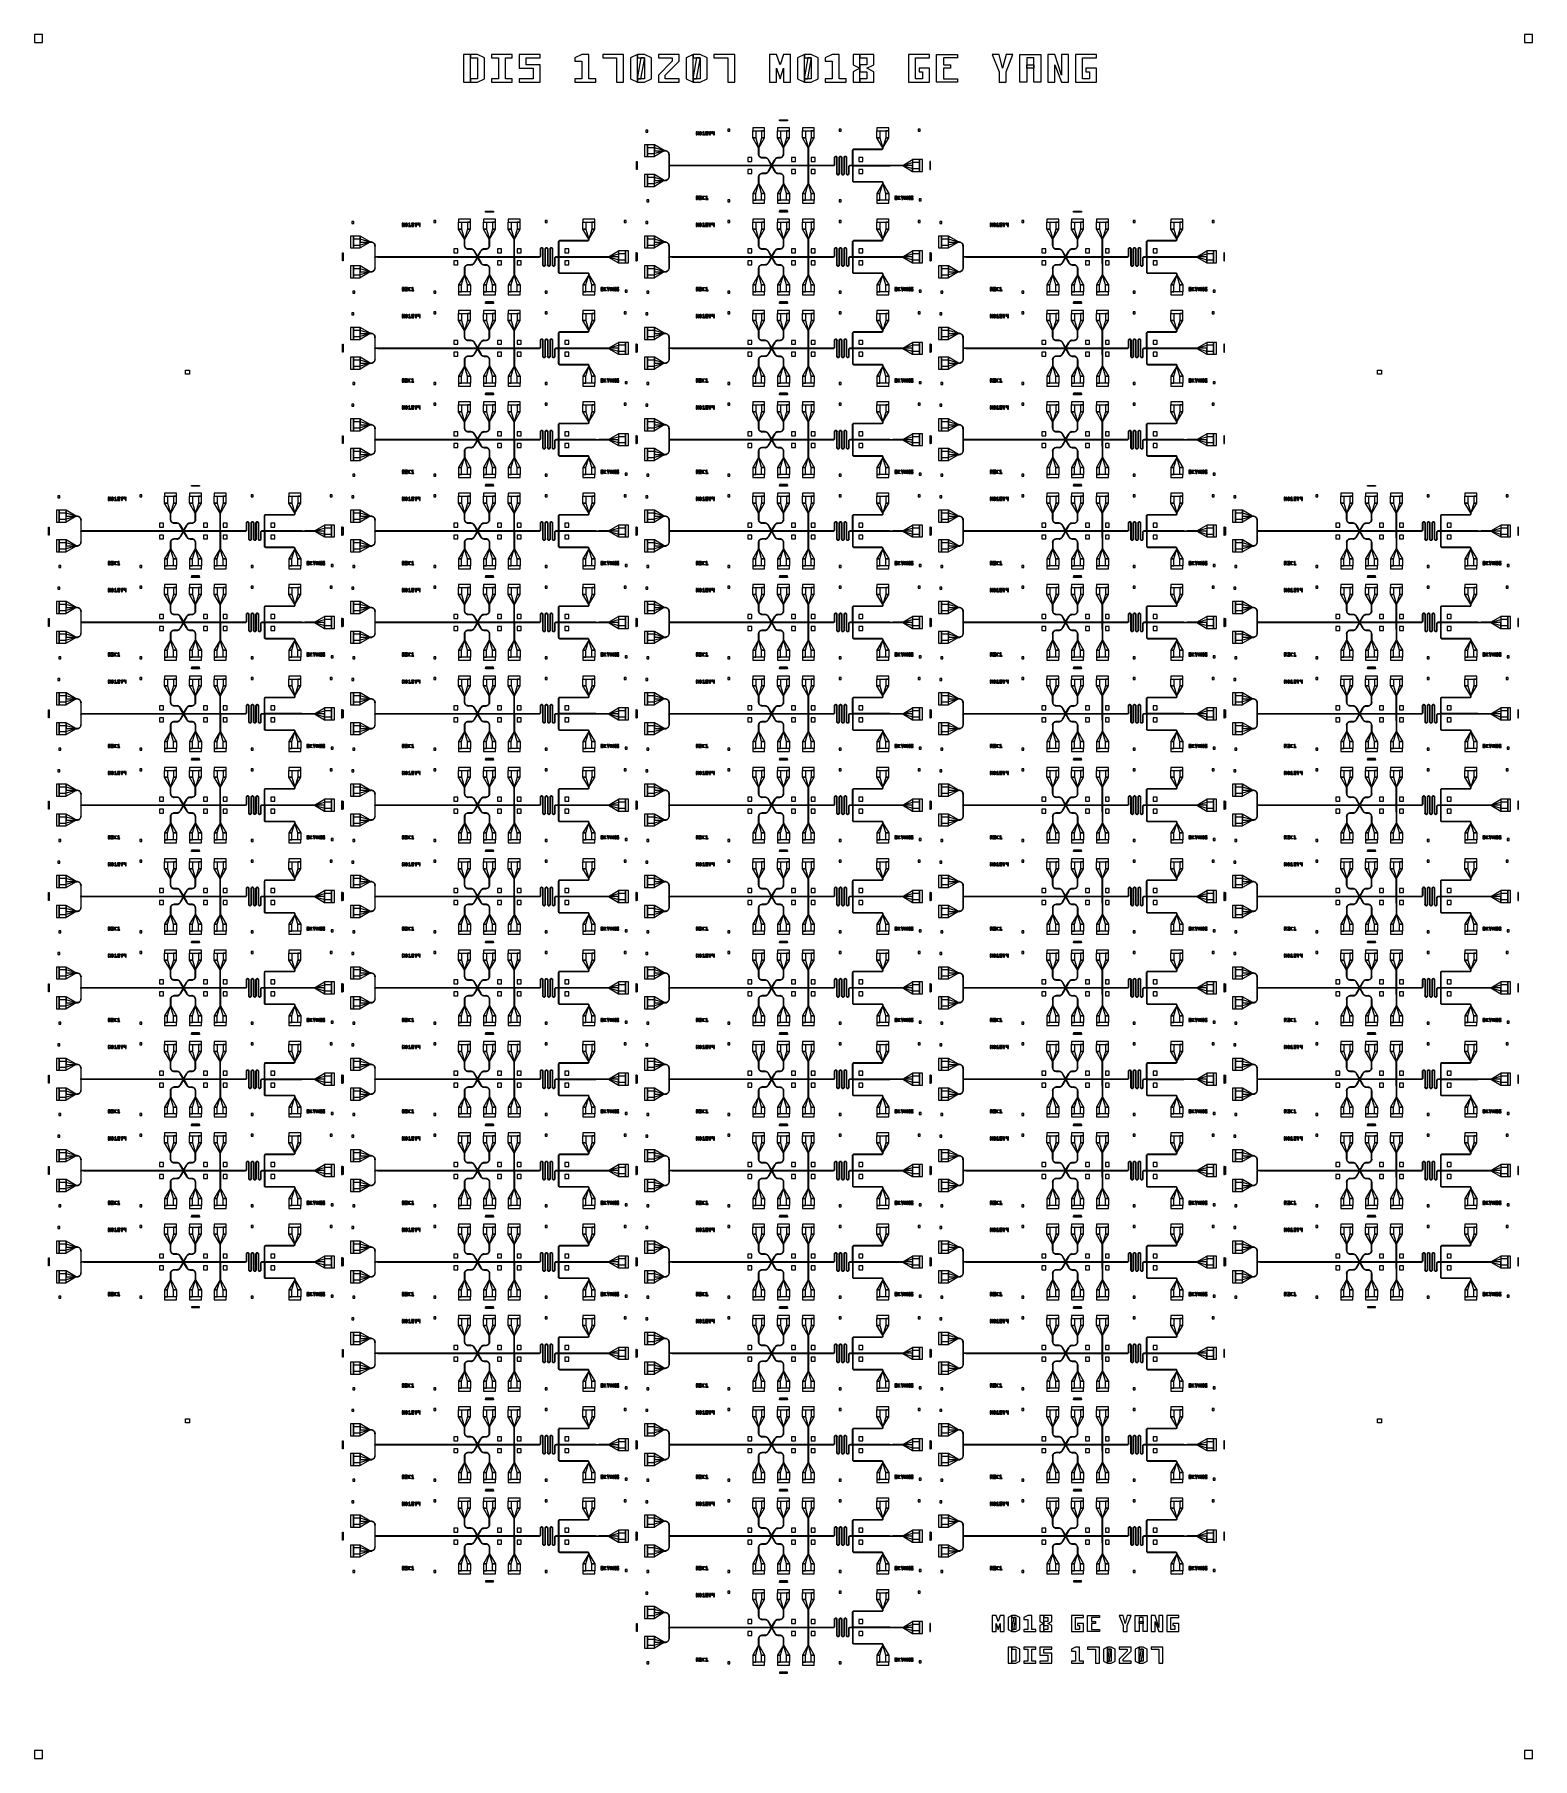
# Model space of a CAD drawing. Extents: x -18850 to 18850, y -21700 to 21700.
import ezdxf

# ---------------------------------------------------------------- set-up
doc = ezdxf.new("R2010")
doc.units = 0
for name, color, linetype in [('GAP', 1, 'continuous'), ('PIN', 2, 'continuous'), ('VIA', 3, 'continuous')]:
    doc.layers.add(name, color=color, linetype=linetype)

# ---------------------------------------------------------------- blocks, each defined once
blk = doc.blocks.new('ALIGNMENT_BOX')
blk.add_lwpolyline([(-50, -50), (-50, 50), (50, 50), (50, -50), (-50, -50)])
blk = doc.blocks.new('BORDER_GAP')
blk.add_lwpolyline([(-100, -100), (100, -100), (100, -100), (100, -100), (100, 100), (100, 100), (100, 100), (-100, 100), (-100, 100), (-100, 100), (-100, -100), (-100, -100), (-100, -100)])
blk = doc.blocks.new('BORDER_PIN')
blk.add_lwpolyline([(-100, -100), (100, -100), (100, -100), (100, -100), (100, 100), (100, 100), (100, 100), (-100, 100), (-100, 100), (-100, 100), (-100, -100), (-100, -100), (-100, -100)])
blk = doc.blocks.new('R2C1')
for points in [[(2725, 1900), (2725, 1825), (3025, 1825), (3025, 1900), (2725, 1900)], [(2800, 1825), (2800, 1650), (2725, 1650), (2725, 1825), (2800, 1825)], [(2950, 1825), (2950, 1650), (3025, 1650), (3025, 1825), (2950, 1825)], [(3350, 1900), (3350, 1825), (3650, 1825), (3650, 1900), (3350, 1900)], [(3425, 1825), (3425, 1650), (3350, 1650), (3350, 1825), (3425, 1825)], [(3575, 1825), (3575, 1650), (3650, 1650), (3650, 1825), (3575, 1825)], [(3975, 1900), (3975, 1825), (4275, 1825), (4275, 1900), (3975, 1900)], [(4050, 1825), (4050, 1650), (3975, 1650), (3975, 1825), (4050, 1825)], [(4200, 1825), (4200, 1650), (4275, 1650), (4275, 1825), (4200, 1825)], [(5850, 1900), (5850, 1825), (6150, 1825), (6150, 1900), (5850, 1900)], [(5925, 1825), (5925, 1650), (5850, 1650), (5850, 1825), (5925, 1825)], [(6075, 1825), (6075, 1650), (6150, 1650), (6150, 1825), (6075, 1825)], [(2800, 1650), (2874, 1400), (2871, 1400), (2725, 1650), (2800, 1650)], [(2874, 1400), (2874, 1259), (2871, 1259), (2871, 1400), (2874, 1400)], [(2950, 1650), (2876, 1400), (2879, 1400), (3025, 1650), (2950, 1650)], [(2876, 1400), (2876, 1259), (2879, 1259), (2879, 1400), (2876, 1400)], [(3425, 1650), (3498, 1400), (3496, 1400), (3350, 1650), (3425, 1650)], [(3498, 1400), (3498, 1259), (3496, 1259), (3496, 1400), (3498, 1400)], [(3575, 1650), (3502, 1400), (3504, 1400), (3650, 1650), (3575, 1650)], [(3502, 1400), (3502, 1259), (3504, 1259), (3504, 1400), (3502, 1400)], [(4050, 1650), (4124, 1400), (4122, 1400), (3975, 1650), (4050, 1650)], [(4124, 1400), (4124, 1281), (4122, 1281), (4122, 1400), (4124, 1400)], [(4200, 1650), (4126, 1400), (4128, 1400), (4275, 1650), (4200, 1650)], [(4126, 1400), (4126, 1281), (4128, 1281), (4128, 1400), (4126, 1400)], [(5261, 1362), (5250, 1359), (5242, 1351), (5239, 1340), (5241, 1340), (5244, 1350), (5251, 1358), (5261, 1361), (5261, 1362)], [(5241, 1340), (5241, 958), (5239, 958), (5239, 1340), (5241, 1340)], [(5261, 1359), (5252, 1357), (5245, 1350), (5242, 1340), (5244, 1340), (5246, 1349), (5253, 1355), (5261, 1358), (5261, 1359)], [(5242, 1340), (5242, 958), (5244, 958), (5244, 1340), (5242, 1340)], [(5980, 1361), (5261, 1361), (5261, 1362), (5980, 1362), (5980, 1361)], [(5980, 1359), (5261, 1359), (5261, 1358), (5980, 1358), (5980, 1359)], [(5925, 1650), (5999, 1400), (5998, 1400), (5850, 1650), (5925, 1650)], [(6002, 1380), (5999, 1369), (5991, 1361), (5980, 1358), (5980, 1359), (5990, 1362), (5998, 1370), (6001, 1380), (6002, 1380)], [(5999, 1380), (5997, 1370), (5990, 1363), (5980, 1361), (5980, 1362), (5989, 1365), (5995, 1371), (5998, 1380), (5999, 1380)], [(5999, 1400), (5999, 1380), (5998, 1380), (5998, 1400), (5999, 1400)], [(6075, 1650), (6001, 1400), (6002, 1400), (6150, 1650), (6075, 1650)], [(6001, 1400), (6001, 1380), (6002, 1380), (6002, 1400), (6001, 1400)], [(2874, 1259), (2874, 1239), (2871, 1239), (2871, 1259), (2874, 1259)], [(2871, 1239), (2872, 1224), (2876, 1210), (2881, 1196), (2889, 1184), (2899, 1172), (2910, 1163), (2922, 1155), (2936, 1149), (2950, 1146), (2965, 1145), (2965, 1147), (2951, 1148), (2937, 1152), (2923, 1157), (2911, 1165), (2900, 1174), (2891, 1185), (2883, 1197), (2878, 1211), (2875, 1224), (2874, 1239), (2871, 1239)], [(2876, 1259), (2876, 1239), (2879, 1239), (2879, 1259), (2876, 1259)], [(2876, 1239), (2878, 1225), (2881, 1211), (2886, 1199), (2893, 1187), (2902, 1176), (2913, 1167), (2925, 1160), (2938, 1155), (2951, 1151), (2965, 1150), (2965, 1153), (2952, 1154), (2938, 1157), (2926, 1162), (2914, 1169), (2904, 1178), (2895, 1188), (2888, 1200), (2883, 1212), (2880, 1225), (2879, 1239), (2876, 1239)], [(2965, 1150), (3035, 1150), (3035, 1153), (2965, 1153), (2965, 1150)], [(2965, 1147), (3035, 1147), (3035, 1145), (2965, 1145), (2965, 1147)], [(3035, 1153), (3045, 1152), (3055, 1151), (3064, 1148), (3074, 1145), (3082, 1140), (3091, 1135), (3098, 1129), (3105, 1122), (3111, 1114), (3117, 1106), (3115, 1105), (3109, 1113), (3103, 1120), (3097, 1127), (3089, 1133), (3081, 1138), (3073, 1142), (3064, 1146), (3054, 1148), (3045, 1150), (3035, 1150), (3035, 1153)], [(3035, 1147), (3045, 1147), (3054, 1145), (3063, 1143), (3071, 1140), (3080, 1135), (3087, 1130), (3095, 1125), (3101, 1118), (3107, 1111), (3112, 1103), (3110, 1102), (3105, 1109), (3099, 1116), (3093, 1123), (3086, 1128), (3078, 1133), (3070, 1137), (3062, 1141), (3053, 1143), (3044, 1144), (3035, 1145), (3035, 1147)], [(3112, 1103), (3122, 1086), (3120, 1084), (3110, 1102), (3112, 1103)], [(3115, 1105), (3125, 1087), (3127, 1088), (3117, 1106), (3115, 1105)], [(3122, 1086), (3194, 960), (3192, 959), (3120, 1084), (3122, 1086)], [(3122, 814), (3194, 940), (3192, 941), (3120, 816), (3122, 814)], [(3125, 1087), (3197, 962), (3199, 963), (3127, 1088), (3125, 1087)], [(3125, 813), (3197, 938), (3199, 937), (3127, 812), (3125, 813)], [(3194, 960), (3198, 956), (3198, 956), (3192, 959), (3194, 960)], [(3194, 940), (3198, 944), (3198, 944), (3192, 941), (3194, 940)], [(3197, 962), (3199, 956), (3199, 956), (3199, 963), (3197, 962)], [(3197, 938), (3199, 944), (3199, 944), (3199, 937), (3197, 938)], [(3198, 956), (3198, 955), (3198, 955), (3198, 956), (3198, 956)], [(3198, 955), (3198, 952), (3198, 952), (3198, 955), (3198, 955)], [(3198, 945), (3198, 948), (3198, 948), (3198, 945), (3198, 945)], [(3198, 944), (3198, 945), (3198, 945), (3198, 944), (3198, 944)], [(3199, 956), (3199, 955), (3199, 955), (3199, 956), (3199, 956)], [(3199, 955), (3199, 952), (3199, 952), (3199, 955), (3199, 955)], [(3199, 945), (3199, 948), (3199, 948), (3199, 945), (3199, 945)], [(3199, 944), (3199, 945), (3199, 945), (3199, 944), (3199, 944)], [(3275, 1087), (3203, 962), (3201, 963), (3273, 1088), (3275, 1087)], [(3203, 962), (3201, 956), (3201, 956), (3201, 963), (3203, 962)], [(3201, 956), (3201, 955), (3201, 955), (3201, 956), (3201, 956)], [(3201, 955), (3201, 952), (3201, 952), (3201, 955), (3201, 955)], [(3201, 945), (3201, 948), (3201, 948), (3201, 945), (3201, 945)], [(3201, 944), (3201, 945), (3201, 945), (3201, 944), (3201, 944)], [(3203, 938), (3201, 944), (3201, 944), (3201, 937), (3203, 938)], [(3275, 813), (3203, 938), (3201, 937), (3273, 812), (3275, 813)], [(3206, 960), (3202, 956), (3202, 956), (3208, 959), (3206, 960)], [(3202, 956), (3202, 955), (3202, 955), (3202, 956), (3202, 956)], [(3202, 955), (3202, 952), (3202, 952), (3202, 955), (3202, 955)], [(3202, 945), (3202, 948), (3202, 948), (3202, 945), (3202, 945)], [(3202, 944), (3202, 945), (3202, 945), (3202, 944), (3202, 944)], [(3206, 940), (3202, 944), (3202, 944), (3208, 941), (3206, 940)], [(3278, 1086), (3206, 960), (3208, 959), (3280, 1084), (3278, 1086)], [(3278, 814), (3206, 940), (3208, 941), (3280, 816), (3278, 814)], [(3285, 1105), (3275, 1087), (3273, 1088), (3283, 1106), (3285, 1105)], [(3288, 1103), (3278, 1086), (3280, 1084), (3290, 1102), (3288, 1103)], [(3365, 1153), (3355, 1152), (3345, 1151), (3336, 1148), (3326, 1145), (3318, 1140), (3309, 1135), (3302, 1129), (3295, 1122), (3289, 1114), (3283, 1106), (3285, 1105), (3291, 1113), (3297, 1120), (3303, 1127), (3311, 1133), (3319, 1138), (3327, 1142), (3336, 1146), (3346, 1148), (3355, 1150), (3365, 1150), (3365, 1153)], [(3365, 1147), (3355, 1147), (3346, 1145), (3337, 1143), (3329, 1140), (3320, 1135), (3313, 1130), (3305, 1125), (3299, 1118), (3293, 1111), (3288, 1103), (3290, 1102), (3295, 1109), (3301, 1116), (3307, 1123), (3314, 1128), (3322, 1133), (3330, 1137), (3338, 1141), (3347, 1143), (3356, 1144), (3365, 1145), (3365, 1147)], [(3410, 1150), (3365, 1150), (3365, 1153), (3410, 1153), (3410, 1150)], [(3410, 1147), (3365, 1147), (3365, 1145), (3410, 1145), (3410, 1147)], [(3504, 1239), (3503, 1224), (3499, 1210), (3494, 1196), (3486, 1184), (3476, 1172), (3465, 1163), (3453, 1155), (3439, 1149), (3425, 1146), (3410, 1145), (3410, 1147), (3424, 1148), (3438, 1152), (3452, 1157), (3464, 1165), (3475, 1174), (3484, 1185), (3492, 1197), (3497, 1211), (3500, 1224), (3502, 1239), (3504, 1239)], [(3498, 1239), (3497, 1225), (3494, 1211), (3489, 1199), (3482, 1187), (3473, 1176), (3462, 1167), (3450, 1160), (3437, 1155), (3424, 1151), (3410, 1150), (3410, 1153), (3423, 1154), (3437, 1157), (3449, 1162), (3461, 1169), (3471, 1178), (3480, 1188), (3487, 1200), (3492, 1212), (3495, 1225), (3496, 1239), (3498, 1239)], [(3498, 1259), (3498, 1239), (3496, 1239), (3496, 1259), (3498, 1259)], [(3502, 1259), (3502, 1239), (3504, 1239), (3504, 1259), (3502, 1259)], [(4124, 1281), (4124, 968), (4122, 968), (4122, 1281), (4124, 1281)], [(4122, 968), (4122, 967), (4128, 967), (4128, 968), (4122, 968)], [(4128, 932), (4128, 933), (4122, 933), (4122, 932), (4128, 932)], [(4124, 619), (4124, 932), (4122, 932), (4122, 619), (4124, 619)], [(4126, 1281), (4126, 968), (4128, 968), (4128, 1281), (4126, 1281)], [(4126, 619), (4126, 932), (4128, 932), (4128, 619), (4126, 619)], [(5241, 958), (5240, 954), (5239, 954), (5239, 958), (5241, 958)], [(5240, 954), (5240, 952), (5239, 952), (5239, 954), (5240, 954)], [(5240, 946), (5240, 948), (5239, 948), (5239, 946), (5240, 946)], [(5241, 942), (5240, 946), (5239, 946), (5239, 942), (5241, 942)], [(5241, 560), (5241, 942), (5239, 942), (5239, 560), (5241, 560)], [(5242, 958), (5243, 954), (5244, 954), (5244, 958), (5242, 958)], [(5242, 942), (5243, 946), (5244, 946), (5244, 942), (5242, 942)], [(5242, 560), (5242, 942), (5244, 942), (5244, 560), (5242, 560)], [(5243, 954), (5243, 952), (5244, 952), (5244, 954), (5243, 954)], [(5243, 946), (5243, 948), (5244, 948), (5244, 946), (5243, 946)], [(2800, 250), (2874, 500), (2871, 500), (2725, 250), (2800, 250)], [(2871, 661), (2872, 676), (2876, 690), (2881, 704), (2889, 716), (2899, 728), (2910, 737), (2922, 745), (2936, 751), (2950, 754), (2965, 755), (2965, 753), (2951, 752), (2937, 748), (2923, 743), (2911, 735), (2900, 726), (2891, 715), (2883, 703), (2878, 689), (2875, 676), (2874, 661), (2871, 661)], [(2874, 641), (2874, 661), (2871, 661), (2871, 641), (2874, 641)], [(2874, 500), (2874, 641), (2871, 641), (2871, 500), (2874, 500)], [(2876, 661), (2878, 675), (2881, 689), (2886, 701), (2893, 713), (2902, 724), (2913, 733), (2925, 740), (2938, 745), (2951, 749), (2965, 750), (2965, 747), (2952, 746), (2938, 743), (2926, 738), (2914, 731), (2904, 722), (2895, 712), (2888, 700), (2883, 688), (2880, 675), (2879, 661), (2876, 661)], [(2876, 641), (2876, 661), (2879, 661), (2879, 641), (2876, 641)], [(2876, 500), (2876, 641), (2879, 641), (2879, 500), (2876, 500)], [(2950, 250), (2876, 500), (2879, 500), (3025, 250), (2950, 250)], [(2965, 753), (3035, 753), (3035, 755), (2965, 755), (2965, 753)], [(2965, 750), (3035, 750), (3035, 747), (2965, 747), (2965, 750)], [(3035, 753), (3045, 753), (3054, 755), (3063, 757), (3071, 760), (3080, 765), (3087, 770), (3095, 775), (3101, 782), (3107, 789), (3112, 797), (3110, 798), (3105, 791), (3099, 784), (3093, 777), (3086, 772), (3078, 767), (3070, 763), (3062, 759), (3053, 757), (3044, 756), (3035, 755), (3035, 753)], [(3035, 747), (3045, 748), (3055, 749), (3064, 752), (3074, 755), (3082, 760), (3091, 765), (3098, 771), (3105, 778), (3111, 786), (3117, 794), (3115, 795), (3109, 787), (3103, 780), (3097, 773), (3089, 767), (3081, 762), (3073, 758), (3064, 754), (3054, 752), (3045, 750), (3035, 750), (3035, 747)], [(3112, 797), (3122, 814), (3120, 816), (3110, 798), (3112, 797)], [(3115, 795), (3125, 813), (3127, 812), (3117, 794), (3115, 795)], [(3285, 795), (3275, 813), (3273, 812), (3283, 794), (3285, 795)], [(3288, 797), (3278, 814), (3280, 816), (3290, 798), (3288, 797)], [(3365, 747), (3355, 748), (3345, 749), (3336, 752), (3326, 755), (3318, 760), (3309, 765), (3302, 771), (3295, 778), (3289, 786), (3283, 794), (3285, 795), (3291, 787), (3297, 780), (3303, 773), (3311, 767), (3319, 762), (3327, 758), (3336, 754), (3346, 752), (3355, 750), (3365, 750), (3365, 747)], [(3365, 753), (3355, 753), (3346, 755), (3337, 757), (3329, 760), (3320, 765), (3313, 770), (3305, 775), (3299, 782), (3293, 789), (3288, 797), (3290, 798), (3295, 791), (3301, 784), (3307, 777), (3314, 772), (3322, 767), (3330, 763), (3338, 759), (3347, 757), (3356, 756), (3365, 755), (3365, 753)], [(3425, 250), (3498, 500), (3496, 500), (3350, 250), (3425, 250)], [(3410, 753), (3365, 753), (3365, 755), (3410, 755), (3410, 753)], [(3410, 750), (3365, 750), (3365, 747), (3410, 747), (3410, 750)], [(3504, 661), (3503, 676), (3499, 690), (3494, 704), (3486, 716), (3476, 728), (3465, 737), (3453, 745), (3439, 751), (3425, 754), (3410, 755), (3410, 753), (3424, 752), (3438, 748), (3452, 743), (3464, 735), (3475, 726), (3484, 715), (3492, 703), (3497, 689), (3500, 676), (3502, 661), (3504, 661)], [(3498, 661), (3497, 675), (3494, 689), (3489, 701), (3482, 713), (3473, 724), (3462, 733), (3450, 740), (3437, 745), (3424, 749), (3410, 750), (3410, 747), (3423, 746), (3437, 743), (3449, 738), (3461, 731), (3471, 722), (3480, 712), (3487, 700), (3492, 688), (3495, 675), (3496, 661), (3498, 661)], [(3498, 641), (3498, 661), (3496, 661), (3496, 641), (3498, 641)], [(3498, 500), (3498, 641), (3496, 641), (3496, 500), (3498, 500)], [(3502, 641), (3502, 661), (3504, 661), (3504, 641), (3502, 641)], [(3502, 500), (3502, 641), (3504, 641), (3504, 500), (3502, 500)], [(3575, 250), (3502, 500), (3504, 500), (3650, 250), (3575, 250)], [(4050, 250), (4124, 500), (4122, 500), (3975, 250), (4050, 250)], [(4124, 500), (4124, 619), (4122, 619), (4122, 500), (4124, 500)], [(4126, 500), (4126, 619), (4128, 619), (4128, 500), (4126, 500)], [(4200, 250), (4126, 500), (4128, 500), (4275, 250), (4200, 250)], [(5261, 538), (5250, 541), (5242, 549), (5239, 560), (5241, 560), (5244, 550), (5251, 542), (5261, 539), (5261, 538)], [(5261, 541), (5252, 543), (5245, 550), (5242, 560), (5244, 560), (5246, 551), (5253, 545), (5261, 542), (5261, 541)], [(5980, 541), (5261, 541), (5261, 542), (5980, 542), (5980, 541)], [(5980, 539), (5261, 539), (5261, 538), (5980, 538), (5980, 539)], [(5925, 250), (5999, 500), (5998, 500), (5850, 250), (5925, 250)], [(6002, 520), (5999, 531), (5991, 539), (5980, 542), (5980, 541), (5990, 538), (5998, 530), (6001, 520), (6002, 520)], [(5999, 520), (5997, 530), (5990, 537), (5980, 539), (5980, 538), (5989, 535), (5995, 529), (5998, 520), (5999, 520)], [(5999, 500), (5999, 520), (5998, 520), (5998, 500), (5999, 500)], [(6001, 500), (6001, 520), (6002, 520), (6002, 500), (6001, 500)], [(6075, 250), (6001, 500), (6002, 500), (6150, 250), (6075, 250)], [(2800, 75), (2800, 250), (2725, 250), (2725, 75), (2800, 75)], [(3025, 0), (3025, 75), (2725, 75), (2725, 0), (3025, 0)], [(2950, 75), (2950, 250), (3025, 250), (3025, 75), (2950, 75)], [(3425, 75), (3425, 250), (3350, 250), (3350, 75), (3425, 75)], [(3650, 0), (3650, 75), (3350, 75), (3350, 0), (3650, 0)], [(3575, 75), (3575, 250), (3650, 250), (3650, 75), (3575, 75)], [(4050, 75), (4050, 250), (3975, 250), (3975, 75), (4050, 75)], [(4275, 0), (4275, 75), (3975, 75), (3975, 0), (4275, 0)], [(4200, 75), (4200, 250), (4275, 250), (4275, 75), (4200, 75)], [(5925, 75), (5925, 250), (5850, 250), (5850, 75), (5925, 75)], [(6150, 0), (6150, 75), (5850, 75), (5850, 0), (6150, 0)], [(6075, 75), (6075, 250), (6150, 250), (6150, 75), (6075, 75)]]:
    blk.add_lwpolyline(points)
at = {"layer": 'gap'}
for points in [[(85, 1840), (35, 1840), (35, 1790), (85, 1790), (85, 1840)], [(2100, 1865), (2100, 1815), (2150, 1815), (2150, 1865), (2100, 1865)], [(3400, 2100), (3600, 2100), (3600, 2080), (3400, 2080), (3400, 2100)], [(4900, 1865), (4900, 1815), (4950, 1815), (4950, 1865), (4900, 1865)], [(6940, 1815), (6940, 1865), (6890, 1865), (6890, 1815), (6940, 1815)], [(-200, 850), (-200, 1050), (-180, 1050), (-180, 850), (-200, 850)], [(7200, 850), (7200, 1050), (7180, 1050), (7180, 850), (7200, 850)], [(60, 85), (60, 35), (110, 35), (110, 85), (60, 85)], [(2100, 85), (2100, 35), (2150, 35), (2150, 85), (2100, 85)], [(4900, 85), (4900, 35), (4950, 35), (4950, 85), (4900, 85)], [(6915, 60), (6965, 60), (6965, 110), (6915, 110), (6915, 60)], [(3400, -200), (3600, -200), (3600, -180), (3400, -180), (3400, -200)]]:
    blk.add_lwpolyline(points, dxfattribs=at)
blk = doc.blocks.new('R2C1GAP')
for points in [[(0, 1175), (75, 1175), (75, 1475), (0, 1475), (0, 1175)], [(75, 1175), (250, 1175), (250, 1475), (75, 1475), (75, 1175)], [(250, 1325), (500, 1325), (500, 1328), (250, 1475), (250, 1325)], [(250, 1325), (500, 1325), (500, 1322), (250, 1175), (250, 1325)], [(500, 1322), (520, 1322), (520, 1328), (500, 1328), (500, 1322)], [(520, 1328), (536, 1327), (552, 1323), (567, 1317), (581, 1308), (593, 1298), (603, 1286), (612, 1272), (618, 1257), (622, 1241), (623, 1225), (620, 1225), (619, 1241), (615, 1256), (609, 1270), (601, 1284), (591, 1296), (579, 1306), (565, 1314), (551, 1320), (536, 1324), (520, 1325), (520, 1328)], [(520, 1325), (536, 1324), (551, 1320), (565, 1314), (579, 1306), (591, 1296), (601, 1284), (609, 1270), (615, 1256), (619, 1241), (620, 1225), (617, 1225), (616, 1240), (612, 1255), (606, 1269), (598, 1282), (589, 1294), (577, 1303), (564, 1311), (550, 1317), (535, 1321), (520, 1322), (520, 1325)], [(617, 1225), (617, 965), (623, 965), (623, 1225), (617, 1225)], [(617, 965), (617, 963), (618, 961), (618, 959), (619, 957), (621, 956), (622, 954), (624, 953), (626, 953), (628, 952), (630, 952), (630, 955), (628, 955), (627, 955), (625, 956), (624, 957), (623, 958), (622, 959), (621, 960), (620, 962), (620, 963), (620, 965), (617, 965)], [(617, 935), (617, 937), (618, 939), (618, 941), (619, 943), (621, 944), (622, 946), (624, 947), (626, 947), (628, 948), (630, 948), (630, 945), (628, 945), (627, 945), (625, 944), (624, 943), (623, 942), (622, 941), (621, 940), (620, 938), (620, 937), (620, 935), (617, 935)], [(623, 675), (623, 935), (617, 935), (617, 675), (623, 675)], [(620, 965), (620, 963), (620, 962), (621, 960), (622, 959), (623, 958), (624, 957), (625, 956), (627, 955), (628, 955), (630, 955), (630, 958), (629, 958), (628, 958), (627, 959), (626, 959), (625, 960), (624, 961), (624, 962), (623, 963), (623, 964), (623, 965), (620, 965)], [(620, 935), (620, 937), (620, 938), (621, 940), (622, 941), (623, 942), (624, 943), (625, 944), (627, 945), (628, 945), (630, 945), (630, 942), (629, 942), (628, 942), (627, 941), (626, 941), (625, 940), (624, 939), (624, 938), (623, 937), (623, 936), (623, 935), (620, 935)], [(630, 942), (636, 947), (636, 953), (630, 958), (630, 942)], [(636, 950), (686, 950), (686, 952), (636, 953), (636, 950)], [(636, 950), (686, 950), (686, 948), (636, 947), (636, 950)], [(686, 948), (3198, 948), (3198, 952), (686, 952), (686, 948)], [(3198, 948), (3199, 948), (3199, 952), (3198, 952), (3198, 948)], [(3201, 950), (3201, 951), (3201, 952), (3201, 952), (3201, 953), (3200, 953), (3200, 954), (3200, 954), (3200, 954), (3200, 954), (3200, 953), (3199, 953), (3199, 952), (3199, 952), (3199, 951), (3199, 950), (3199, 949), (3199, 948), (3199, 948), (3199, 947), (3200, 947), (3200, 946), (3200, 946), (3200, 946), (3200, 946), (3200, 947), (3201, 947), (3201, 948), (3201, 948), (3201, 949), (3201, 950)], [(3199, 950), (3199, 950), (3199, 952), (3199, 952), (3199, 950)], [(3199, 950), (3199, 950), (3199, 948), (3199, 948), (3199, 950)], [(3199, 948), (3201, 948), (3201, 952), (3199, 952), (3199, 948)], [(3201, 950), (3202, 950), (3202, 952), (3201, 952), (3201, 950)], [(3201, 950), (3202, 950), (3202, 948), (3201, 948), (3201, 950)], [(3202, 948), (3202, 948), (3202, 952), (3202, 952), (3202, 948)], [(4755, 952), (3202, 952), (3202, 948), (4755, 948), (4755, 952)], [(4122, 1116), (4122, 1117), (4119, 1117), (4119, 1116), (4122, 1116)], [(4122, 951), (4122, 1116), (4119, 1116), (4119, 951), (4122, 951)], [(4119, 949), (4119, 784), (4122, 784), (4122, 949), (4119, 949)], [(4787, 980), (4787, 978), (4787, 977), (4787, 975), (4786, 973), (4786, 972), (4785, 970), (4785, 969), (4784, 967), (4784, 966), (4783, 964), (4782, 963), (4781, 961), (4780, 960), (4779, 959), (4778, 958), (4776, 956), (4775, 955), (4774, 954), (4773, 953), (4771, 953), (4770, 952), (4768, 951), (4767, 950), (4765, 950), (4763, 949), (4762, 949), (4760, 949), (4759, 948), (4757, 948), (4755, 948), (4755, 948), (4757, 948), (4759, 948), (4760, 949), (4762, 949), (4763, 949), (4765, 950), (4767, 950), (4768, 951), (4770, 952), (4771, 953), (4773, 953), (4774, 954), (4775, 955), (4776, 956), (4778, 958), (4779, 959), (4780, 960), (4781, 961), (4782, 963), (4783, 964), (4784, 966), (4784, 967), (4785, 969), (4785, 970), (4786, 972), (4786, 973), (4787, 975), (4787, 977), (4787, 978), (4787, 980), (4787, 980)], [(4783, 980), (4783, 979), (4783, 977), (4783, 976), (4783, 974), (4783, 973), (4782, 971), (4782, 970), (4781, 969), (4780, 967), (4780, 966), (4779, 965), (4778, 963), (4777, 962), (4776, 961), (4775, 960), (4774, 959), (4773, 958), (4772, 957), (4771, 956), (4769, 956), (4768, 955), (4767, 954), (4765, 954), (4764, 953), (4763, 953), (4761, 952), (4760, 952), (4758, 952), (4757, 952), (4755, 952), (4755, 952), (4757, 952), (4758, 952), (4760, 952), (4761, 952), (4763, 953), (4764, 953), (4765, 954), (4767, 954), (4768, 955), (4769, 956), (4771, 956), (4772, 957), (4773, 958), (4774, 959), (4775, 960), (4776, 961), (4777, 962), (4778, 963), (4779, 965), (4780, 966), (4780, 967), (4781, 969), (4782, 970), (4782, 971), (4783, 973), (4783, 974), (4783, 976), (4783, 977), (4783, 979), (4783, 980), (4783, 980)], [(4787, 980), (4787, 978), (4787, 977), (4787, 975), (4786, 973), (4786, 972), (4785, 970), (4785, 969), (4784, 967), (4784, 966), (4783, 964), (4782, 963), (4781, 961), (4780, 960), (4779, 959), (4778, 958), (4776, 956), (4775, 955), (4774, 954), (4773, 953), (4771, 953), (4770, 952), (4768, 951), (4767, 950), (4765, 950), (4763, 949), (4762, 949), (4760, 949), (4759, 948), (4757, 948), (4755, 948), (4755, 952), (4757, 952), (4758, 952), (4760, 952), (4761, 952), (4763, 953), (4764, 953), (4765, 954), (4767, 954), (4768, 955), (4769, 956), (4771, 956), (4772, 957), (4773, 958), (4774, 959), (4775, 960), (4776, 961), (4777, 962), (4778, 963), (4779, 965), (4780, 966), (4780, 967), (4781, 969), (4782, 970), (4782, 971), (4783, 973), (4783, 974), (4783, 976), (4783, 977), (4783, 979), (4783, 980), (4787, 980)], [(4847, 1150), (4847, 1153), (4846, 1157), (4845, 1160), (4844, 1163), (4843, 1166), (4841, 1169), (4839, 1171), (4836, 1174), (4834, 1176), (4831, 1178), (4828, 1179), (4825, 1180), (4822, 1181), (4819, 1182), (4815, 1182), (4812, 1182), (4809, 1181), (4805, 1180), (4802, 1179), (4799, 1178), (4797, 1176), (4794, 1174), (4792, 1171), (4790, 1169), (4788, 1166), (4786, 1163), (4785, 1160), (4784, 1157), (4784, 1153), (4783, 1150), (4783, 1150), (4784, 1153), (4784, 1157), (4785, 1160), (4786, 1163), (4788, 1166), (4790, 1169), (4792, 1171), (4794, 1174), (4797, 1176), (4799, 1178), (4802, 1179), (4805, 1180), (4809, 1181), (4812, 1182), (4815, 1182), (4819, 1182), (4822, 1181), (4825, 1180), (4828, 1179), (4831, 1178), (4834, 1176), (4836, 1174), (4839, 1171), (4841, 1169), (4843, 1166), (4844, 1163), (4845, 1160), (4846, 1157), (4847, 1153), (4847, 1150), (4847, 1150)], [(4847, 1150), (4847, 1153), (4846, 1157), (4845, 1160), (4844, 1163), (4843, 1166), (4841, 1169), (4839, 1171), (4836, 1174), (4834, 1176), (4831, 1178), (4828, 1179), (4825, 1180), (4822, 1181), (4819, 1182), (4815, 1182), (4812, 1182), (4809, 1181), (4805, 1180), (4802, 1179), (4799, 1178), (4797, 1176), (4794, 1174), (4792, 1171), (4790, 1169), (4788, 1166), (4786, 1163), (4785, 1160), (4784, 1157), (4784, 1153), (4783, 1150), (4787, 1150), (4787, 1153), (4788, 1156), (4788, 1159), (4789, 1162), (4791, 1164), (4792, 1167), (4794, 1169), (4796, 1171), (4799, 1173), (4801, 1174), (4804, 1176), (4807, 1177), (4809, 1178), (4812, 1178), (4815, 1178), (4818, 1178), (4821, 1178), (4824, 1177), (4827, 1176), (4829, 1174), (4832, 1173), (4834, 1171), (4836, 1169), (4838, 1167), (4840, 1164), (4841, 1162), (4842, 1159), (4843, 1156), (4843, 1153), (4843, 1150), (4847, 1150)], [(4783, 1150), (4783, 980), (4787, 980), (4787, 1150), (4783, 1150)], [(4843, 1150), (4843, 1153), (4843, 1156), (4842, 1159), (4841, 1162), (4840, 1164), (4838, 1167), (4836, 1169), (4834, 1171), (4832, 1173), (4829, 1174), (4827, 1176), (4824, 1177), (4821, 1178), (4818, 1178), (4815, 1178), (4812, 1178), (4809, 1178), (4807, 1177), (4804, 1176), (4801, 1174), (4799, 1173), (4796, 1171), (4794, 1169), (4792, 1167), (4791, 1164), (4789, 1162), (4788, 1159), (4788, 1156), (4787, 1153), (4787, 1150), (4787, 1150), (4787, 1153), (4788, 1156), (4788, 1159), (4789, 1162), (4791, 1164), (4792, 1167), (4794, 1169), (4796, 1171), (4799, 1173), (4801, 1174), (4804, 1176), (4807, 1177), (4809, 1178), (4812, 1178), (4815, 1178), (4818, 1178), (4821, 1178), (4824, 1177), (4827, 1176), (4829, 1174), (4832, 1173), (4834, 1171), (4836, 1169), (4838, 1167), (4840, 1164), (4841, 1162), (4842, 1159), (4843, 1156), (4843, 1153), (4843, 1150), (4843, 1150)], [(4847, 750), (4847, 1150), (4843, 1150), (4843, 750), (4847, 750)], [(4967, 1150), (4967, 1153), (4966, 1157), (4965, 1160), (4964, 1163), (4963, 1166), (4961, 1169), (4959, 1171), (4956, 1174), (4954, 1176), (4951, 1178), (4948, 1179), (4945, 1180), (4942, 1181), (4939, 1182), (4935, 1182), (4932, 1182), (4929, 1181), (4925, 1180), (4922, 1179), (4919, 1178), (4917, 1176), (4914, 1174), (4912, 1171), (4910, 1169), (4908, 1166), (4906, 1163), (4905, 1160), (4904, 1157), (4904, 1153), (4903, 1150), (4903, 1150), (4904, 1153), (4904, 1157), (4905, 1160), (4906, 1163), (4908, 1166), (4910, 1169), (4912, 1171), (4914, 1174), (4917, 1176), (4919, 1178), (4922, 1179), (4925, 1180), (4929, 1181), (4932, 1182), (4935, 1182), (4939, 1182), (4942, 1181), (4945, 1180), (4948, 1179), (4951, 1178), (4954, 1176), (4956, 1174), (4959, 1171), (4961, 1169), (4963, 1166), (4964, 1163), (4965, 1160), (4966, 1157), (4967, 1153), (4967, 1150), (4967, 1150)], [(4967, 1150), (4967, 1153), (4966, 1157), (4965, 1160), (4964, 1163), (4963, 1166), (4961, 1169), (4959, 1171), (4956, 1174), (4954, 1176), (4951, 1178), (4948, 1179), (4945, 1180), (4942, 1181), (4939, 1182), (4935, 1182), (4932, 1182), (4929, 1181), (4925, 1180), (4922, 1179), (4919, 1178), (4917, 1176), (4914, 1174), (4912, 1171), (4910, 1169), (4908, 1166), (4906, 1163), (4905, 1160), (4904, 1157), (4904, 1153), (4903, 1150), (4907, 1150), (4907, 1153), (4908, 1156), (4908, 1159), (4909, 1162), (4911, 1164), (4912, 1167), (4914, 1169), (4916, 1171), (4919, 1173), (4921, 1174), (4924, 1176), (4927, 1177), (4929, 1178), (4932, 1178), (4935, 1178), (4938, 1178), (4941, 1178), (4944, 1177), (4947, 1176), (4949, 1174), (4952, 1173), (4954, 1171), (4956, 1169), (4958, 1167), (4960, 1164), (4961, 1162), (4962, 1159), (4963, 1156), (4963, 1153), (4963, 1150), (4967, 1150)], [(4903, 1150), (4903, 750), (4907, 750), (4907, 1150), (4903, 1150)], [(4963, 1150), (4963, 1153), (4963, 1156), (4962, 1159), (4961, 1162), (4960, 1164), (4958, 1167), (4956, 1169), (4954, 1171), (4952, 1173), (4949, 1174), (4947, 1176), (4944, 1177), (4941, 1178), (4938, 1178), (4935, 1178), (4932, 1178), (4929, 1178), (4927, 1177), (4924, 1176), (4921, 1174), (4919, 1173), (4916, 1171), (4914, 1169), (4912, 1167), (4911, 1164), (4909, 1162), (4908, 1159), (4908, 1156), (4907, 1153), (4907, 1150), (4907, 1150), (4907, 1153), (4908, 1156), (4908, 1159), (4909, 1162), (4911, 1164), (4912, 1167), (4914, 1169), (4916, 1171), (4919, 1173), (4921, 1174), (4924, 1176), (4927, 1177), (4929, 1178), (4932, 1178), (4935, 1178), (4938, 1178), (4941, 1178), (4944, 1177), (4947, 1176), (4949, 1174), (4952, 1173), (4954, 1171), (4956, 1169), (4958, 1167), (4960, 1164), (4961, 1162), (4962, 1159), (4963, 1156), (4963, 1153), (4963, 1150), (4963, 1150)], [(4967, 750), (4967, 1150), (4963, 1150), (4963, 750), (4967, 750)], [(5087, 1150), (5087, 1153), (5086, 1157), (5085, 1160), (5084, 1163), (5083, 1166), (5081, 1169), (5079, 1171), (5076, 1174), (5074, 1176), (5071, 1178), (5068, 1179), (5065, 1180), (5062, 1181), (5059, 1182), (5055, 1182), (5052, 1182), (5049, 1181), (5045, 1180), (5042, 1179), (5039, 1178), (5037, 1176), (5034, 1174), (5032, 1171), (5030, 1169), (5028, 1166), (5026, 1163), (5025, 1160), (5024, 1157), (5024, 1153), (5023, 1150), (5023, 1150), (5024, 1153), (5024, 1157), (5025, 1160), (5026, 1163), (5028, 1166), (5030, 1169), (5032, 1171), (5034, 1174), (5037, 1176), (5039, 1178), (5042, 1179), (5045, 1180), (5049, 1181), (5052, 1182), (5055, 1182), (5059, 1182), (5062, 1181), (5065, 1180), (5068, 1179), (5071, 1178), (5074, 1176), (5076, 1174), (5079, 1171), (5081, 1169), (5083, 1166), (5084, 1163), (5085, 1160), (5086, 1157), (5087, 1153), (5087, 1150), (5087, 1150)], [(5087, 1150), (5087, 1153), (5086, 1157), (5085, 1160), (5084, 1163), (5083, 1166), (5081, 1169), (5079, 1171), (5076, 1174), (5074, 1176), (5071, 1178), (5068, 1179), (5065, 1180), (5062, 1181), (5059, 1182), (5055, 1182), (5052, 1182), (5049, 1181), (5045, 1180), (5042, 1179), (5039, 1178), (5037, 1176), (5034, 1174), (5032, 1171), (5030, 1169), (5028, 1166), (5026, 1163), (5025, 1160), (5024, 1157), (5024, 1153), (5023, 1150), (5027, 1150), (5027, 1153), (5028, 1156), (5028, 1159), (5029, 1162), (5031, 1164), (5032, 1167), (5034, 1169), (5036, 1171), (5039, 1173), (5041, 1174), (5044, 1176), (5047, 1177), (5049, 1178), (5052, 1178), (5055, 1178), (5058, 1178), (5061, 1178), (5064, 1177), (5067, 1176), (5069, 1174), (5072, 1173), (5074, 1171), (5076, 1169), (5078, 1167), (5080, 1164), (5081, 1162), (5082, 1159), (5083, 1156), (5083, 1153), (5083, 1150), (5087, 1150)], [(5023, 1150), (5023, 750), (5027, 750), (5027, 1150), (5023, 1150)], [(5083, 1150), (5083, 1153), (5083, 1156), (5082, 1159), (5081, 1162), (5080, 1164), (5078, 1167), (5076, 1169), (5074, 1171), (5072, 1173), (5069, 1174), (5067, 1176), (5064, 1177), (5061, 1178), (5058, 1178), (5055, 1178), (5052, 1178), (5049, 1178), (5047, 1177), (5044, 1176), (5041, 1174), (5039, 1173), (5036, 1171), (5034, 1169), (5032, 1167), (5031, 1164), (5029, 1162), (5028, 1159), (5028, 1156), (5027, 1153), (5027, 1150), (5027, 1150), (5027, 1153), (5028, 1156), (5028, 1159), (5029, 1162), (5031, 1164), (5032, 1167), (5034, 1169), (5036, 1171), (5039, 1173), (5041, 1174), (5044, 1176), (5047, 1177), (5049, 1178), (5052, 1178), (5055, 1178), (5058, 1178), (5061, 1178), (5064, 1177), (5067, 1176), (5069, 1174), (5072, 1173), (5074, 1171), (5076, 1169), (5078, 1167), (5080, 1164), (5081, 1162), (5082, 1159), (5083, 1156), (5083, 1153), (5083, 1150), (5083, 1150)], [(5087, 750), (5087, 1150), (5083, 1150), (5083, 750), (5087, 750)], [(5175, 952), (5174, 952), (5172, 952), (5170, 951), (5169, 951), (5167, 951), (5165, 950), (5164, 950), (5162, 949), (5161, 948), (5159, 947), (5158, 947), (5157, 946), (5155, 945), (5154, 944), (5153, 942), (5152, 941), (5151, 940), (5150, 939), (5149, 937), (5148, 936), (5147, 934), (5146, 933), (5146, 931), (5145, 930), (5145, 928), (5144, 927), (5144, 925), (5144, 923), (5144, 922), (5143, 920), (5143, 920), (5144, 922), (5144, 923), (5144, 925), (5144, 927), (5145, 928), (5145, 930), (5146, 931), (5146, 933), (5147, 934), (5148, 936), (5149, 937), (5150, 939), (5151, 940), (5152, 941), (5153, 942), (5154, 944), (5155, 945), (5157, 946), (5158, 947), (5159, 947), (5161, 948), (5162, 949), (5164, 950), (5165, 950), (5167, 951), (5169, 951), (5170, 951), (5172, 952), (5174, 952), (5175, 952), (5175, 952)], [(5175, 952), (5174, 952), (5172, 952), (5170, 951), (5169, 951), (5167, 951), (5165, 950), (5164, 950), (5162, 949), (5161, 948), (5159, 947), (5158, 947), (5157, 946), (5155, 945), (5154, 944), (5153, 942), (5152, 941), (5151, 940), (5150, 939), (5149, 937), (5148, 936), (5147, 934), (5146, 933), (5146, 931), (5145, 930), (5145, 928), (5144, 927), (5144, 925), (5144, 923), (5144, 922), (5143, 920), (5147, 920), (5147, 921), (5147, 923), (5147, 924), (5148, 926), (5148, 927), (5148, 929), (5149, 930), (5149, 931), (5150, 933), (5151, 934), (5152, 935), (5152, 937), (5153, 938), (5154, 939), (5155, 940), (5156, 941), (5157, 942), (5159, 943), (5160, 944), (5161, 944), (5162, 945), (5164, 946), (5165, 946), (5167, 947), (5168, 947), (5169, 948), (5171, 948), (5172, 948), (5174, 948), (5175, 948), (5175, 952)], [(5143, 920), (5143, 750), (5147, 750), (5147, 920), (5143, 920)], [(5175, 948), (5174, 948), (5172, 948), (5171, 948), (5169, 948), (5168, 947), (5167, 947), (5165, 946), (5164, 946), (5162, 945), (5161, 944), (5160, 944), (5159, 943), (5157, 942), (5156, 941), (5155, 940), (5154, 939), (5153, 938), (5152, 937), (5152, 935), (5151, 934), (5150, 933), (5149, 931), (5149, 930), (5148, 929), (5148, 927), (5148, 926), (5147, 924), (5147, 923), (5147, 921), (5147, 920), (5147, 920), (5147, 921), (5147, 923), (5147, 924), (5148, 926), (5148, 927), (5148, 929), (5149, 930), (5149, 931), (5150, 933), (5151, 934), (5152, 935), (5152, 937), (5153, 938), (5154, 939), (5155, 940), (5156, 941), (5157, 942), (5159, 943), (5160, 944), (5161, 944), (5162, 945), (5164, 946), (5165, 946), (5167, 947), (5168, 947), (5169, 948), (5171, 948), (5172, 948), (5174, 948), (5175, 948), (5175, 948)], [(5225, 952), (5175, 952), (5175, 948), (5225, 948), (5225, 952)], [(5228, 950), (5225, 950), (5225, 952), (5228, 952), (5228, 950)], [(5228, 950), (5225, 950), (5225, 948), (5228, 948), (5228, 950)], [(5238, 952), (5228, 952), (5228, 948), (5238, 948), (5238, 952)], [(5239, 950), (5238, 950), (5238, 952), (5239, 952), (5239, 950)], [(5239, 950), (5238, 950), (5238, 948), (5239, 948), (5239, 950)], [(5244, 952), (5239, 952), (5239, 948), (5244, 948), (5244, 952)], [(5245, 950), (5244, 950), (5244, 952), (5245, 953), (5245, 950)], [(5245, 950), (5244, 950), (5244, 948), (5245, 947), (5245, 950)], [(6175, 953), (5245, 953), (5245, 947), (6175, 947), (6175, 953)], [(6255, 950), (6175, 950), (6175, 953), (6255, 952), (6255, 950)], [(6255, 950), (6175, 950), (6175, 947), (6255, 948), (6255, 950)], [(6500, 952), (6255, 952), (6255, 948), (6500, 948), (6500, 952)], [(6750, 950), (6500, 950), (6500, 952), (6750, 1100), (6750, 950)], [(6750, 950), (6500, 950), (6500, 948), (6750, 800), (6750, 950)], [(6925, 1100), (6750, 1100), (6750, 800), (6925, 800), (6925, 1100)], [(7000, 1100), (6925, 1100), (6925, 800), (7000, 800), (7000, 1100)], [(0, 425), (75, 425), (75, 725), (0, 725), (0, 425)], [(75, 425), (250, 425), (250, 725), (75, 725), (75, 425)], [(250, 575), (500, 575), (500, 578), (250, 725), (250, 575)], [(250, 575), (500, 575), (500, 572), (250, 425), (250, 575)], [(500, 572), (520, 572), (520, 578), (500, 578), (500, 572)], [(520, 572), (536, 573), (552, 577), (567, 583), (581, 592), (593, 602), (603, 614), (612, 628), (618, 643), (622, 659), (623, 675), (620, 675), (619, 659), (615, 644), (609, 630), (601, 616), (591, 604), (579, 594), (565, 586), (551, 580), (536, 576), (520, 575), (520, 572)], [(520, 575), (536, 576), (551, 580), (565, 586), (579, 594), (591, 604), (601, 616), (609, 630), (615, 644), (619, 659), (620, 675), (617, 675), (616, 660), (612, 645), (606, 631), (598, 618), (589, 606), (577, 597), (564, 589), (550, 583), (535, 579), (520, 578), (520, 575)], [(4119, 784), (4119, 783), (4122, 783), (4122, 784), (4119, 784)], [(4907, 750), (4907, 747), (4906, 743), (4905, 740), (4904, 737), (4903, 734), (4901, 731), (4899, 729), (4896, 726), (4894, 724), (4891, 722), (4888, 721), (4885, 720), (4882, 719), (4879, 718), (4875, 718), (4872, 718), (4869, 719), (4865, 720), (4862, 721), (4859, 722), (4857, 724), (4854, 726), (4852, 729), (4850, 731), (4848, 734), (4846, 737), (4845, 740), (4844, 743), (4844, 747), (4843, 750), (4843, 750), (4844, 747), (4844, 743), (4845, 740), (4846, 737), (4848, 734), (4850, 731), (4852, 729), (4854, 726), (4857, 724), (4859, 722), (4862, 721), (4865, 720), (4869, 719), (4872, 718), (4875, 718), (4879, 718), (4882, 719), (4885, 720), (4888, 721), (4891, 722), (4894, 724), (4896, 726), (4899, 729), (4901, 731), (4903, 734), (4904, 737), (4905, 740), (4906, 743), (4907, 747), (4907, 750), (4907, 750)], [(4907, 750), (4907, 747), (4906, 743), (4905, 740), (4904, 737), (4903, 734), (4901, 731), (4899, 729), (4896, 726), (4894, 724), (4891, 722), (4888, 721), (4885, 720), (4882, 719), (4879, 718), (4875, 718), (4872, 718), (4869, 719), (4865, 720), (4862, 721), (4859, 722), (4857, 724), (4854, 726), (4852, 729), (4850, 731), (4848, 734), (4846, 737), (4845, 740), (4844, 743), (4844, 747), (4843, 750), (4847, 750), (4847, 747), (4848, 744), (4848, 741), (4849, 738), (4851, 736), (4852, 733), (4854, 731), (4856, 729), (4859, 727), (4861, 726), (4864, 724), (4867, 723), (4869, 722), (4872, 722), (4875, 722), (4878, 722), (4881, 722), (4884, 723), (4887, 724), (4889, 726), (4892, 727), (4894, 729), (4896, 731), (4898, 733), (4900, 736), (4901, 738), (4902, 741), (4903, 744), (4903, 747), (4903, 750), (4907, 750)], [(4903, 750), (4903, 747), (4903, 744), (4902, 741), (4901, 738), (4900, 736), (4898, 733), (4896, 731), (4894, 729), (4892, 727), (4889, 726), (4887, 724), (4884, 723), (4881, 722), (4878, 722), (4875, 722), (4872, 722), (4869, 722), (4867, 723), (4864, 724), (4861, 726), (4859, 727), (4856, 729), (4854, 731), (4852, 733), (4851, 736), (4849, 738), (4848, 741), (4848, 744), (4847, 747), (4847, 750), (4847, 750), (4847, 747), (4848, 744), (4848, 741), (4849, 738), (4851, 736), (4852, 733), (4854, 731), (4856, 729), (4859, 727), (4861, 726), (4864, 724), (4867, 723), (4869, 722), (4872, 722), (4875, 722), (4878, 722), (4881, 722), (4884, 723), (4887, 724), (4889, 726), (4892, 727), (4894, 729), (4896, 731), (4898, 733), (4900, 736), (4901, 738), (4902, 741), (4903, 744), (4903, 747), (4903, 750), (4903, 750)], [(5027, 750), (5027, 747), (5026, 743), (5025, 740), (5024, 737), (5023, 734), (5021, 731), (5019, 729), (5016, 726), (5014, 724), (5011, 722), (5008, 721), (5005, 720), (5002, 719), (4999, 718), (4995, 718), (4992, 718), (4989, 719), (4985, 720), (4982, 721), (4979, 722), (4977, 724), (4974, 726), (4972, 729), (4970, 731), (4968, 734), (4966, 737), (4965, 740), (4964, 743), (4964, 747), (4963, 750), (4963, 750), (4964, 747), (4964, 743), (4965, 740), (4966, 737), (4968, 734), (4970, 731), (4972, 729), (4974, 726), (4977, 724), (4979, 722), (4982, 721), (4985, 720), (4989, 719), (4992, 718), (4995, 718), (4999, 718), (5002, 719), (5005, 720), (5008, 721), (5011, 722), (5014, 724), (5016, 726), (5019, 729), (5021, 731), (5023, 734), (5024, 737), (5025, 740), (5026, 743), (5027, 747), (5027, 750), (5027, 750)], [(5027, 750), (5027, 747), (5026, 743), (5025, 740), (5024, 737), (5023, 734), (5021, 731), (5019, 729), (5016, 726), (5014, 724), (5011, 722), (5008, 721), (5005, 720), (5002, 719), (4999, 718), (4995, 718), (4992, 718), (4989, 719), (4985, 720), (4982, 721), (4979, 722), (4977, 724), (4974, 726), (4972, 729), (4970, 731), (4968, 734), (4966, 737), (4965, 740), (4964, 743), (4964, 747), (4963, 750), (4967, 750), (4967, 747), (4968, 744), (4968, 741), (4969, 738), (4971, 736), (4972, 733), (4974, 731), (4976, 729), (4979, 727), (4981, 726), (4984, 724), (4987, 723), (4989, 722), (4992, 722), (4995, 722), (4998, 722), (5001, 722), (5004, 723), (5007, 724), (5009, 726), (5012, 727), (5014, 729), (5016, 731), (5018, 733), (5020, 736), (5021, 738), (5022, 741), (5023, 744), (5023, 747), (5023, 750), (5027, 750)], [(5023, 750), (5023, 747), (5023, 744), (5022, 741), (5021, 738), (5020, 736), (5018, 733), (5016, 731), (5014, 729), (5012, 727), (5009, 726), (5007, 724), (5004, 723), (5001, 722), (4998, 722), (4995, 722), (4992, 722), (4989, 722), (4987, 723), (4984, 724), (4981, 726), (4979, 727), (4976, 729), (4974, 731), (4972, 733), (4971, 736), (4969, 738), (4968, 741), (4968, 744), (4967, 747), (4967, 750), (4967, 750), (4967, 747), (4968, 744), (4968, 741), (4969, 738), (4971, 736), (4972, 733), (4974, 731), (4976, 729), (4979, 727), (4981, 726), (4984, 724), (4987, 723), (4989, 722), (4992, 722), (4995, 722), (4998, 722), (5001, 722), (5004, 723), (5007, 724), (5009, 726), (5012, 727), (5014, 729), (5016, 731), (5018, 733), (5020, 736), (5021, 738), (5022, 741), (5023, 744), (5023, 747), (5023, 750), (5023, 750)], [(5147, 750), (5147, 747), (5146, 743), (5145, 740), (5144, 737), (5143, 734), (5141, 731), (5139, 729), (5136, 726), (5134, 724), (5131, 722), (5128, 721), (5125, 720), (5122, 719), (5119, 718), (5115, 718), (5112, 718), (5109, 719), (5105, 720), (5102, 721), (5099, 722), (5097, 724), (5094, 726), (5092, 729), (5090, 731), (5088, 734), (5086, 737), (5085, 740), (5084, 743), (5084, 747), (5083, 750), (5083, 750), (5084, 747), (5084, 743), (5085, 740), (5086, 737), (5088, 734), (5090, 731), (5092, 729), (5094, 726), (5097, 724), (5099, 722), (5102, 721), (5105, 720), (5109, 719), (5112, 718), (5115, 718), (5119, 718), (5122, 719), (5125, 720), (5128, 721), (5131, 722), (5134, 724), (5136, 726), (5139, 729), (5141, 731), (5143, 734), (5144, 737), (5145, 740), (5146, 743), (5147, 747), (5147, 750), (5147, 750)], [(5147, 750), (5147, 747), (5146, 743), (5145, 740), (5144, 737), (5143, 734), (5141, 731), (5139, 729), (5136, 726), (5134, 724), (5131, 722), (5128, 721), (5125, 720), (5122, 719), (5119, 718), (5115, 718), (5112, 718), (5109, 719), (5105, 720), (5102, 721), (5099, 722), (5097, 724), (5094, 726), (5092, 729), (5090, 731), (5088, 734), (5086, 737), (5085, 740), (5084, 743), (5084, 747), (5083, 750), (5087, 750), (5087, 747), (5088, 744), (5088, 741), (5089, 738), (5091, 736), (5092, 733), (5094, 731), (5096, 729), (5099, 727), (5101, 726), (5104, 724), (5107, 723), (5109, 722), (5112, 722), (5115, 722), (5118, 722), (5121, 722), (5124, 723), (5127, 724), (5129, 726), (5132, 727), (5134, 729), (5136, 731), (5138, 733), (5140, 736), (5141, 738), (5142, 741), (5143, 744), (5143, 747), (5143, 750), (5147, 750)], [(5143, 750), (5143, 747), (5143, 744), (5142, 741), (5141, 738), (5140, 736), (5138, 733), (5136, 731), (5134, 729), (5132, 727), (5129, 726), (5127, 724), (5124, 723), (5121, 722), (5118, 722), (5115, 722), (5112, 722), (5109, 722), (5107, 723), (5104, 724), (5101, 726), (5099, 727), (5096, 729), (5094, 731), (5092, 733), (5091, 736), (5089, 738), (5088, 741), (5088, 744), (5087, 747), (5087, 750), (5087, 750), (5087, 747), (5088, 744), (5088, 741), (5089, 738), (5091, 736), (5092, 733), (5094, 731), (5096, 729), (5099, 727), (5101, 726), (5104, 724), (5107, 723), (5109, 722), (5112, 722), (5115, 722), (5118, 722), (5121, 722), (5124, 723), (5127, 724), (5129, 726), (5132, 727), (5134, 729), (5136, 731), (5138, 733), (5140, 736), (5141, 738), (5142, 741), (5143, 744), (5143, 747), (5143, 750), (5143, 750)]]:
    blk.add_lwpolyline(points)
at = {"layer": 'gap'}
for points in [[(1300, 1720), (1320, 1720), (1320, 1760), (1330, 1730), (1340, 1760), (1340, 1720), (1360, 1720), (1360, 1800), (1340, 1800), (1330, 1770), (1320, 1800), (1300, 1800), (1300, 1720), (1300, 1720)], [(1380, 1730), (1400, 1720), (1400, 1800), (1380, 1790), (1380, 1730)], [(1400, 1720), (1420, 1720), (1440, 1730), (1440, 1790), (1420, 1800), (1400, 1800), (1400, 1790), (1420, 1790), (1420, 1730), (1400, 1730), (1400, 1720)], [(1400, 1730), (1410, 1730), (1420, 1785), (1420, 1790), (1410, 1790), (1400, 1735), (1400, 1730)], [(1460, 1720), (1520, 1720), (1520, 1730), (1500, 1730), (1500, 1800), (1480, 1800), (1460, 1790), (1460, 1780), (1480, 1780), (1480, 1730), (1460, 1730), (1460, 1720), (1460, 1720)], [(1540, 1720), (1560, 1720), (1560, 1800), (1540, 1800), (1540, 1770), (1560, 1760), (1540, 1750), (1540, 1720)], [(1560, 1720), (1600, 1720), (1600, 1750), (1580, 1760), (1600, 1770), (1600, 1800), (1560, 1800), (1560, 1790), (1580, 1790), (1580, 1770), (1560, 1770), (1560, 1750), (1580, 1750), (1580, 1730), (1560, 1730), (1560, 1720)], [(1640, 1720), (1660, 1720), (1680, 1800), (1660, 1800), (1650, 1750), (1640, 1800), (1620, 1800), (1640, 1720), (1640, 1720)], [(1740, 1720), (1760, 1720), (1760, 1800), (1740, 1800), (1740, 1770), (1720, 1770), (1720, 1800), (1700, 1800), (1700, 1760), (1740, 1760), (1740, 1720), (1740, 1720)], [(1300, 100), (1320, 100), (1320, 180), (1300, 180), (1300, 100)], [(1320, 140), (1340, 100), (1360, 100), (1340, 140), (1360, 140), (1360, 180), (1320, 180), (1320, 170), (1340, 170), (1340, 150), (1320, 150), (1320, 140)], [(1380, 100), (1440, 100), (1440, 110), (1400, 110), (1400, 120), (1440, 160), (1440, 180), (1380, 180), (1380, 170), (1420, 170), (1420, 160), (1380, 120), (1380, 100), (1380, 100)], [(1460, 100), (1460, 180), (1520, 180), (1520, 170), (1480, 170), (1480, 110), (1520, 110), (1520, 100), (1460, 100), (1460, 100)], [(1540, 100), (1600, 100), (1600, 110), (1580, 110), (1580, 180), (1560, 180), (1540, 170), (1540, 160), (1560, 160), (1560, 110), (1540, 110), (1540, 100), (1540, 100)], [(6300, 100), (6360, 100), (6360, 140), (6330, 140), (6330, 130), (6340, 130), (6340, 110), (6320, 110), (6320, 170), (6360, 170), (6360, 180), (6300, 180), (6300, 100), (6300, 100)], [(6380, 100), (6380, 180), (6440, 180), (6440, 170), (6400, 170), (6400, 150), (6420, 150), (6420, 140), (6400, 140), (6400, 110), (6440, 110), (6440, 100), (6380, 100), (6380, 100)], [(6480, 100), (6500, 100), (6500, 130), (6520, 180), (6500, 180), (6490, 140), (6480, 180), (6460, 180), (6480, 130), (6480, 100), (6480, 100)], [(6540, 100), (6540, 180), (6600, 180), (6600, 100), (6580, 100), (6580, 170), (6560, 170), (6560, 100), (6540, 100)], [(6560, 140), (6560, 150), (6580, 150), (6580, 140), (6560, 140)], [(6620, 100), (6640, 100), (6640, 150), (6660, 100), (6680, 100), (6680, 180), (6660, 180), (6660, 120), (6640, 180), (6620, 180), (6620, 100), (6620, 100)], [(6700, 100), (6760, 100), (6760, 140), (6730, 140), (6730, 130), (6740, 130), (6740, 110), (6720, 110), (6720, 170), (6760, 170), (6760, 180), (6700, 180), (6700, 100), (6700, 100)]]:
    blk.add_lwpolyline(points, dxfattribs=at)
blk = doc.blocks.new('R2C1PIN')
for points in [[(75, 1250), (250, 1250), (250, 1400), (75, 1400), (75, 1250)], [(250, 1325), (500, 1325), (500, 1326), (250, 1400), (250, 1325)], [(250, 1325), (500, 1325), (500, 1324), (250, 1250), (250, 1325)], [(500, 1324), (520, 1324), (520, 1326), (500, 1326), (500, 1324)], [(520, 1326), (536, 1325), (551, 1321), (566, 1315), (579, 1307), (591, 1296), (602, 1284), (610, 1271), (616, 1256), (620, 1241), (621, 1225), (620, 1225), (619, 1241), (615, 1256), (609, 1270), (601, 1284), (591, 1296), (579, 1306), (565, 1314), (551, 1320), (536, 1324), (520, 1325), (520, 1326)], [(520, 1325), (536, 1324), (551, 1320), (565, 1314), (579, 1306), (591, 1296), (601, 1284), (609, 1270), (615, 1256), (619, 1241), (620, 1225), (619, 1225), (618, 1240), (614, 1256), (608, 1270), (600, 1283), (590, 1295), (578, 1305), (565, 1313), (551, 1319), (535, 1323), (520, 1324), (520, 1325)], [(619, 1225), (619, 965), (621, 965), (621, 1225), (619, 1225)], [(619, 965), (619, 963), (620, 962), (620, 960), (621, 959), (622, 957), (624, 956), (625, 955), (627, 955), (628, 954), (630, 954), (630, 955), (628, 955), (627, 955), (625, 956), (624, 957), (623, 958), (622, 959), (621, 960), (620, 962), (620, 963), (620, 965), (619, 965)], [(619, 935), (619, 937), (620, 938), (620, 940), (621, 941), (622, 943), (624, 944), (625, 945), (627, 945), (628, 946), (630, 946), (630, 945), (628, 945), (627, 945), (625, 944), (624, 943), (623, 942), (622, 941), (621, 940), (620, 938), (620, 937), (620, 935), (619, 935)], [(621, 675), (621, 935), (619, 935), (619, 675), (621, 675)], [(620, 965), (620, 963), (620, 962), (621, 960), (622, 959), (623, 958), (624, 957), (625, 956), (627, 955), (628, 955), (630, 955), (630, 956), (629, 956), (627, 956), (626, 957), (625, 958), (624, 959), (623, 960), (622, 961), (621, 962), (621, 964), (621, 965), (620, 965)], [(620, 935), (620, 937), (620, 938), (621, 940), (622, 941), (623, 942), (624, 943), (625, 944), (627, 945), (628, 945), (630, 945), (630, 944), (629, 944), (627, 944), (626, 943), (625, 942), (624, 941), (623, 940), (622, 939), (621, 938), (621, 936), (621, 935), (620, 935)], [(630, 954), (636, 950), (636, 952), (630, 956), (630, 954)], [(630, 946), (636, 949), (636, 948), (630, 944), (630, 946)], [(636, 950), (686, 950), (686, 951), (636, 952), (636, 950)], [(636, 950), (686, 950), (686, 949), (636, 948), (636, 950)], [(686, 949), (3198, 949), (3198, 951), (686, 951), (686, 949)], [(3198, 950), (3199, 950), (3199, 950), (3198, 950), (3198, 950)], [(3201, 950), (3201, 951), (3201, 951), (3200, 952), (3200, 952), (3200, 952), (3200, 953), (3200, 953), (3200, 953), (3200, 953), (3200, 952), (3200, 952), (3200, 952), (3199, 951), (3199, 951), (3199, 950), (3200, 950), (3200, 951), (3200, 951), (3200, 951), (3200, 951), (3200, 952), (3200, 952), (3200, 952), (3200, 952), (3200, 952), (3200, 952), (3200, 951), (3200, 951), (3200, 951), (3200, 951), (3200, 950), (3201, 950)], [(3199, 950), (3200, 950), (3200, 951), (3199, 951), (3199, 950)], [(3199, 950), (3200, 950), (3200, 949), (3199, 949), (3199, 950)], [(3199, 950), (3200, 950), (3200, 950), (3199, 950), (3199, 950)], [(3199, 950), (3200, 950), (3200, 950), (3199, 950), (3199, 950)], [(3201, 950), (3201, 949), (3201, 949), (3200, 948), (3200, 948), (3200, 948), (3200, 947), (3200, 947), (3200, 947), (3200, 947), (3200, 948), (3200, 948), (3200, 948), (3199, 949), (3199, 949), (3199, 950), (3200, 950), (3200, 949), (3200, 949), (3200, 949), (3200, 949), (3200, 948), (3200, 948), (3200, 948), (3200, 948), (3200, 948), (3200, 948), (3200, 949), (3200, 949), (3200, 949), (3200, 949), (3200, 950), (3201, 950)], [(3200, 950), (3200, 950), (3200, 950), (3200, 951), (3200, 951), (3200, 951), (3200, 951), (3200, 951), (3200, 951), (3200, 951), (3200, 951), (3200, 951), (3200, 951), (3200, 950), (3200, 950), (3200, 950), (3200, 950), (3200, 949), (3200, 949), (3200, 949), (3200, 949), (3200, 949), (3200, 949), (3200, 949), (3200, 949), (3200, 949), (3200, 949), (3200, 949), (3200, 949), (3200, 950), (3200, 950)], [(3200, 950), (3201, 950), (3201, 950), (3200, 950), (3200, 950)], [(3201, 950), (3202, 950), (3202, 951), (3201, 951), (3201, 950)], [(3201, 950), (3202, 950), (3202, 949), (3201, 949), (3201, 950)], [(3201, 950), (3202, 950), (3202, 950), (3201, 950), (3201, 950)], [(3201, 950), (3202, 950), (3202, 950), (3201, 950), (3201, 950)], [(3202, 950), (3202, 950), (3202, 951), (3202, 951), (3202, 950)], [(4755, 950), (3202, 950), (3202, 951), (4755, 951), (4755, 950)], [(3202, 950), (3202, 950), (3202, 949), (3202, 949), (3202, 950)], [(4755, 950), (3202, 950), (3202, 949), (4755, 949), (4755, 950)], [(4121, 951), (4121, 1116), (4120, 1116), (4120, 951), (4121, 951)], [(4120, 949), (4120, 784), (4121, 784), (4121, 949), (4120, 949)], [(4786, 980), (4786, 978), (4786, 977), (4786, 975), (4786, 974), (4785, 972), (4785, 970), (4784, 969), (4784, 967), (4783, 966), (4782, 964), (4781, 963), (4781, 962), (4780, 960), (4778, 959), (4777, 958), (4776, 957), (4775, 956), (4774, 955), (4772, 954), (4771, 953), (4769, 952), (4768, 951), (4766, 951), (4765, 950), (4763, 950), (4762, 949), (4760, 949), (4759, 949), (4757, 949), (4755, 949), (4755, 950), (4757, 950), (4758, 950), (4760, 950), (4762, 950), (4763, 951), (4765, 951), (4766, 952), (4768, 952), (4769, 953), (4770, 954), (4772, 955), (4773, 955), (4774, 956), (4776, 957), (4777, 959), (4778, 960), (4779, 961), (4780, 962), (4781, 963), (4782, 965), (4782, 966), (4783, 968), (4784, 969), (4784, 971), (4785, 972), (4785, 974), (4785, 975), (4785, 977), (4786, 978), (4786, 980), (4786, 980)], [(4785, 980), (4785, 978), (4785, 977), (4785, 975), (4784, 974), (4784, 972), (4783, 971), (4783, 969), (4782, 968), (4782, 967), (4781, 965), (4780, 964), (4779, 963), (4778, 961), (4777, 960), (4776, 959), (4775, 958), (4774, 957), (4773, 956), (4771, 955), (4770, 954), (4769, 954), (4767, 953), (4766, 952), (4764, 952), (4763, 951), (4761, 951), (4760, 951), (4758, 950), (4757, 950), (4755, 950), (4755, 951), (4757, 951), (4758, 951), (4760, 952), (4761, 952), (4763, 952), (4764, 953), (4766, 953), (4767, 954), (4768, 954), (4770, 955), (4771, 956), (4772, 957), (4773, 958), (4774, 959), (4776, 960), (4777, 961), (4778, 962), (4778, 963), (4779, 964), (4780, 966), (4781, 967), (4782, 968), (4782, 970), (4783, 971), (4783, 973), (4783, 974), (4784, 976), (4784, 977), (4784, 978), (4784, 980), (4785, 980)], [(4846, 1150), (4846, 1153), (4846, 1157), (4845, 1160), (4844, 1163), (4842, 1166), (4841, 1168), (4838, 1171), (4836, 1173), (4834, 1175), (4831, 1177), (4828, 1179), (4825, 1180), (4822, 1181), (4819, 1181), (4815, 1181), (4812, 1181), (4809, 1181), (4806, 1180), (4803, 1179), (4800, 1177), (4797, 1175), (4794, 1173), (4792, 1171), (4790, 1168), (4788, 1166), (4787, 1163), (4786, 1160), (4785, 1157), (4784, 1153), (4784, 1150), (4785, 1150), (4785, 1153), (4786, 1156), (4786, 1159), (4788, 1162), (4789, 1165), (4791, 1168), (4793, 1170), (4795, 1173), (4797, 1175), (4800, 1176), (4803, 1178), (4806, 1179), (4809, 1180), (4812, 1180), (4815, 1180), (4818, 1180), (4822, 1180), (4825, 1179), (4828, 1178), (4830, 1176), (4833, 1175), (4836, 1173), (4838, 1170), (4840, 1168), (4842, 1165), (4843, 1162), (4844, 1159), (4845, 1156), (4845, 1153), (4846, 1150), (4846, 1150)], [(4785, 1150), (4785, 980), (4784, 980), (4784, 1150), (4785, 1150)], [(4845, 1150), (4845, 1153), (4844, 1156), (4843, 1159), (4842, 1162), (4841, 1165), (4839, 1167), (4837, 1170), (4835, 1172), (4833, 1174), (4830, 1176), (4827, 1177), (4824, 1178), (4821, 1179), (4818, 1180), (4815, 1180), (4812, 1180), (4809, 1179), (4806, 1178), (4803, 1177), (4800, 1176), (4798, 1174), (4795, 1172), (4793, 1170), (4791, 1167), (4790, 1165), (4788, 1162), (4787, 1159), (4786, 1156), (4786, 1153), (4786, 1150), (4786, 1150), (4787, 1153), (4787, 1156), (4788, 1159), (4789, 1162), (4790, 1164), (4792, 1167), (4794, 1169), (4796, 1171), (4798, 1173), (4801, 1175), (4804, 1176), (4806, 1177), (4809, 1178), (4812, 1179), (4815, 1179), (4818, 1179), (4821, 1178), (4824, 1177), (4827, 1176), (4830, 1175), (4832, 1173), (4834, 1171), (4837, 1169), (4838, 1167), (4840, 1164), (4842, 1162), (4843, 1159), (4843, 1156), (4844, 1153), (4844, 1150), (4845, 1150)], [(4786, 1150), (4786, 980), (4786, 980), (4786, 1150), (4786, 1150)], [(4845, 750), (4845, 1150), (4844, 1150), (4844, 750), (4845, 750)], [(4846, 750), (4846, 1150), (4846, 1150), (4846, 750), (4846, 750)], [(4966, 1150), (4966, 1153), (4966, 1157), (4965, 1160), (4964, 1163), (4962, 1166), (4961, 1168), (4958, 1171), (4956, 1173), (4954, 1175), (4951, 1177), (4948, 1179), (4945, 1180), (4942, 1181), (4939, 1181), (4935, 1181), (4932, 1181), (4929, 1181), (4926, 1180), (4923, 1179), (4920, 1177), (4917, 1175), (4914, 1173), (4912, 1171), (4910, 1168), (4908, 1166), (4907, 1163), (4906, 1160), (4905, 1157), (4904, 1153), (4904, 1150), (4905, 1150), (4905, 1153), (4906, 1156), (4906, 1159), (4908, 1162), (4909, 1165), (4911, 1168), (4913, 1170), (4915, 1173), (4917, 1175), (4920, 1176), (4923, 1178), (4926, 1179), (4929, 1180), (4932, 1180), (4935, 1180), (4938, 1180), (4942, 1180), (4945, 1179), (4948, 1178), (4950, 1176), (4953, 1175), (4956, 1173), (4958, 1170), (4960, 1168), (4962, 1165), (4963, 1162), (4964, 1159), (4965, 1156), (4965, 1153), (4966, 1150), (4966, 1150)], [(4905, 1150), (4905, 750), (4904, 750), (4904, 1150), (4905, 1150)], [(4965, 1150), (4965, 1153), (4964, 1156), (4963, 1159), (4962, 1162), (4961, 1165), (4959, 1167), (4957, 1170), (4955, 1172), (4953, 1174), (4950, 1176), (4947, 1177), (4944, 1178), (4941, 1179), (4938, 1180), (4935, 1180), (4932, 1180), (4929, 1179), (4926, 1178), (4923, 1177), (4920, 1176), (4918, 1174), (4915, 1172), (4913, 1170), (4911, 1167), (4910, 1165), (4908, 1162), (4907, 1159), (4906, 1156), (4906, 1153), (4906, 1150), (4906, 1150), (4907, 1153), (4907, 1156), (4908, 1159), (4909, 1162), (4910, 1164), (4912, 1167), (4914, 1169), (4916, 1171), (4918, 1173), (4921, 1175), (4924, 1176), (4926, 1177), (4929, 1178), (4932, 1179), (4935, 1179), (4938, 1179), (4941, 1178), (4944, 1177), (4947, 1176), (4950, 1175), (4952, 1173), (4954, 1171), (4957, 1169), (4958, 1167), (4960, 1164), (4962, 1162), (4963, 1159), (4963, 1156), (4964, 1153), (4964, 1150), (4965, 1150)], [(4906, 1150), (4906, 750), (4906, 750), (4906, 1150), (4906, 1150)], [(4965, 750), (4965, 1150), (4964, 1150), (4964, 750), (4965, 750)], [(4966, 750), (4966, 1150), (4966, 1150), (4966, 750), (4966, 750)], [(5086, 1150), (5086, 1153), (5086, 1157), (5085, 1160), (5084, 1163), (5082, 1166), (5081, 1168), (5078, 1171), (5076, 1173), (5074, 1175), (5071, 1177), (5068, 1179), (5065, 1180), (5062, 1181), (5059, 1181), (5055, 1181), (5052, 1181), (5049, 1181), (5046, 1180), (5043, 1179), (5040, 1177), (5037, 1175), (5034, 1173), (5032, 1171), (5030, 1168), (5028, 1166), (5027, 1163), (5026, 1160), (5025, 1157), (5024, 1153), (5024, 1150), (5025, 1150), (5025, 1153), (5026, 1156), (5026, 1159), (5028, 1162), (5029, 1165), (5031, 1168), (5033, 1170), (5035, 1173), (5037, 1175), (5040, 1176), (5043, 1178), (5046, 1179), (5049, 1180), (5052, 1180), (5055, 1180), (5058, 1180), (5062, 1180), (5065, 1179), (5068, 1178), (5070, 1176), (5073, 1175), (5076, 1173), (5078, 1170), (5080, 1168), (5082, 1165), (5083, 1162), (5084, 1159), (5085, 1156), (5085, 1153), (5086, 1150), (5086, 1150)], [(5025, 1150), (5025, 750), (5024, 750), (5024, 1150), (5025, 1150)], [(5085, 1150), (5085, 1153), (5084, 1156), (5083, 1159), (5082, 1162), (5081, 1165), (5079, 1167), (5077, 1170), (5075, 1172), (5073, 1174), (5070, 1176), (5067, 1177), (5064, 1178), (5061, 1179), (5058, 1180), (5055, 1180), (5052, 1180), (5049, 1179), (5046, 1178), (5043, 1177), (5040, 1176), (5038, 1174), (5035, 1172), (5033, 1170), (5031, 1167), (5030, 1165), (5028, 1162), (5027, 1159), (5026, 1156), (5026, 1153), (5026, 1150), (5026, 1150), (5027, 1153), (5027, 1156), (5028, 1159), (5029, 1162), (5030, 1164), (5032, 1167), (5034, 1169), (5036, 1171), (5038, 1173), (5041, 1175), (5044, 1176), (5046, 1177), (5049, 1178), (5052, 1179), (5055, 1179), (5058, 1179), (5061, 1178), (5064, 1177), (5067, 1176), (5070, 1175), (5072, 1173), (5074, 1171), (5077, 1169), (5078, 1167), (5080, 1164), (5082, 1162), (5083, 1159), (5083, 1156), (5084, 1153), (5084, 1150), (5085, 1150)], [(5026, 1150), (5026, 750), (5026, 750), (5026, 1150), (5026, 1150)], [(5085, 750), (5085, 1150), (5084, 1150), (5084, 750), (5085, 750)], [(5086, 750), (5086, 1150), (5086, 1150), (5086, 750), (5086, 750)], [(5175, 951), (5174, 951), (5172, 951), (5170, 951), (5169, 951), (5167, 950), (5166, 950), (5164, 949), (5163, 949), (5161, 948), (5160, 947), (5158, 946), (5157, 945), (5156, 944), (5154, 943), (5153, 942), (5152, 941), (5151, 940), (5150, 938), (5149, 937), (5148, 936), (5147, 934), (5147, 933), (5146, 931), (5146, 930), (5145, 928), (5145, 926), (5144, 925), (5144, 923), (5144, 922), (5144, 920), (5145, 920), (5145, 922), (5145, 923), (5145, 925), (5146, 926), (5146, 928), (5146, 929), (5147, 931), (5148, 932), (5148, 934), (5149, 935), (5150, 937), (5151, 938), (5152, 939), (5153, 940), (5154, 941), (5155, 943), (5156, 944), (5157, 945), (5159, 945), (5160, 946), (5161, 947), (5163, 948), (5164, 948), (5166, 949), (5167, 949), (5169, 950), (5170, 950), (5172, 950), (5174, 950), (5175, 950), (5175, 951)], [(5145, 920), (5145, 750), (5144, 750), (5144, 920), (5145, 920)], [(5175, 950), (5174, 950), (5172, 949), (5171, 949), (5169, 949), (5168, 949), (5166, 948), (5165, 948), (5163, 947), (5162, 946), (5160, 946), (5159, 945), (5158, 944), (5157, 943), (5155, 942), (5154, 941), (5153, 940), (5152, 939), (5151, 937), (5150, 936), (5150, 935), (5149, 933), (5148, 932), (5148, 931), (5147, 929), (5147, 928), (5146, 926), (5146, 925), (5146, 923), (5146, 922), (5146, 920), (5146, 920), (5147, 922), (5147, 923), (5147, 924), (5147, 926), (5147, 927), (5148, 929), (5148, 930), (5149, 932), (5150, 933), (5150, 934), (5151, 936), (5152, 937), (5153, 938), (5154, 939), (5155, 940), (5156, 941), (5157, 942), (5158, 943), (5160, 944), (5161, 945), (5162, 946), (5164, 946), (5165, 947), (5166, 947), (5168, 948), (5169, 948), (5171, 948), (5172, 949), (5174, 949), (5175, 949), (5175, 950)], [(5146, 920), (5146, 750), (5146, 750), (5146, 920), (5146, 920)], [(5225, 950), (5175, 950), (5175, 951), (5225, 951), (5225, 950)], [(5225, 950), (5175, 950), (5175, 949), (5225, 949), (5225, 950)], [(5228, 950), (5225, 950), (5225, 951), (5228, 951), (5228, 950)], [(5228, 950), (5225, 950), (5225, 949), (5228, 949), (5228, 950)], [(5238, 951), (5228, 951), (5228, 949), (5238, 949), (5238, 951)], [(5239, 950), (5238, 950), (5238, 951), (5239, 951), (5239, 950)], [(5239, 950), (5238, 950), (5238, 949), (5239, 949), (5239, 950)], [(5244, 951), (5239, 951), (5239, 949), (5244, 949), (5244, 951)], [(5245, 950), (5244, 950), (5244, 951), (5245, 951), (5245, 950)], [(5245, 950), (5244, 950), (5244, 949), (5245, 949), (5245, 950)], [(6175, 951), (5245, 951), (5245, 949), (6175, 949), (6175, 951)], [(6255, 950), (6175, 950), (6175, 951), (6255, 951), (6255, 950)], [(6255, 950), (6175, 950), (6175, 949), (6255, 949), (6255, 950)], [(6500, 951), (6255, 951), (6255, 949), (6500, 949), (6500, 951)], [(6750, 950), (6500, 950), (6500, 951), (6750, 1025), (6750, 950)], [(6750, 950), (6500, 950), (6500, 949), (6750, 875), (6750, 950)], [(6925, 1025), (6750, 1025), (6750, 875), (6925, 875), (6925, 1025)], [(75, 500), (250, 500), (250, 650), (75, 650), (75, 500)], [(250, 575), (500, 575), (500, 576), (250, 650), (250, 575)], [(250, 575), (500, 575), (500, 574), (250, 500), (250, 575)], [(500, 574), (520, 574), (520, 576), (500, 576), (500, 574)], [(520, 574), (536, 575), (551, 579), (566, 585), (579, 593), (591, 604), (602, 616), (610, 629), (616, 644), (620, 659), (621, 675), (620, 675), (619, 659), (615, 644), (609, 630), (601, 616), (591, 604), (579, 594), (565, 586), (551, 580), (536, 576), (520, 575), (520, 574)], [(520, 575), (536, 576), (551, 580), (565, 586), (579, 594), (591, 604), (601, 616), (609, 630), (615, 644), (619, 659), (620, 675), (619, 675), (618, 660), (614, 644), (608, 630), (600, 617), (590, 605), (578, 595), (565, 587), (551, 581), (535, 577), (520, 576), (520, 575)], [(4906, 750), (4906, 747), (4906, 743), (4905, 740), (4904, 737), (4902, 734), (4901, 732), (4898, 729), (4896, 727), (4894, 725), (4891, 723), (4888, 721), (4885, 720), (4882, 719), (4879, 719), (4875, 719), (4872, 719), (4869, 719), (4866, 720), (4863, 721), (4860, 723), (4857, 725), (4854, 727), (4852, 729), (4850, 732), (4848, 734), (4847, 737), (4846, 740), (4845, 743), (4844, 747), (4844, 750), (4845, 750), (4845, 747), (4846, 744), (4846, 741), (4848, 738), (4849, 735), (4851, 732), (4853, 730), (4855, 727), (4857, 725), (4860, 724), (4863, 722), (4866, 721), (4869, 720), (4872, 720), (4875, 720), (4878, 720), (4882, 720), (4885, 721), (4888, 722), (4890, 724), (4893, 725), (4896, 727), (4898, 730), (4900, 732), (4902, 735), (4903, 738), (4904, 741), (4905, 744), (4905, 747), (4906, 750), (4906, 750)], [(4905, 750), (4905, 747), (4904, 744), (4903, 741), (4902, 738), (4901, 735), (4899, 733), (4897, 730), (4895, 728), (4893, 726), (4890, 724), (4887, 723), (4884, 722), (4881, 721), (4878, 720), (4875, 720), (4872, 720), (4869, 721), (4866, 722), (4863, 723), (4860, 724), (4858, 726), (4855, 728), (4853, 730), (4851, 733), (4850, 735), (4848, 738), (4847, 741), (4846, 744), (4846, 747), (4846, 750), (4846, 750), (4847, 747), (4847, 744), (4848, 741), (4849, 738), (4850, 736), (4852, 733), (4854, 731), (4856, 729), (4858, 727), (4861, 725), (4864, 724), (4866, 723), (4869, 722), (4872, 721), (4875, 721), (4878, 721), (4881, 722), (4884, 723), (4887, 724), (4890, 725), (4892, 727), (4894, 729), (4897, 731), (4898, 733), (4900, 736), (4902, 738), (4903, 741), (4903, 744), (4904, 747), (4904, 750), (4905, 750)], [(5026, 750), (5026, 747), (5026, 743), (5025, 740), (5024, 737), (5022, 734), (5021, 732), (5018, 729), (5016, 727), (5014, 725), (5011, 723), (5008, 721), (5005, 720), (5002, 719), (4999, 719), (4995, 719), (4992, 719), (4989, 719), (4986, 720), (4983, 721), (4980, 723), (4977, 725), (4974, 727), (4972, 729), (4970, 732), (4968, 734), (4967, 737), (4966, 740), (4965, 743), (4964, 747), (4964, 750), (4965, 750), (4965, 747), (4966, 744), (4966, 741), (4968, 738), (4969, 735), (4971, 732), (4973, 730), (4975, 727), (4977, 725), (4980, 724), (4983, 722), (4986, 721), (4989, 720), (4992, 720), (4995, 720), (4998, 720), (5002, 720), (5005, 721), (5008, 722), (5010, 724), (5013, 725), (5016, 727), (5018, 730), (5020, 732), (5022, 735), (5023, 738), (5024, 741), (5025, 744), (5025, 747), (5026, 750), (5026, 750)], [(5025, 750), (5025, 747), (5024, 744), (5023, 741), (5022, 738), (5021, 735), (5019, 733), (5017, 730), (5015, 728), (5013, 726), (5010, 724), (5007, 723), (5004, 722), (5001, 721), (4998, 720), (4995, 720), (4992, 720), (4989, 721), (4986, 722), (4983, 723), (4980, 724), (4978, 726), (4975, 728), (4973, 730), (4971, 733), (4970, 735), (4968, 738), (4967, 741), (4966, 744), (4966, 747), (4966, 750), (4966, 750), (4967, 747), (4967, 744), (4968, 741), (4969, 738), (4970, 736), (4972, 733), (4974, 731), (4976, 729), (4978, 727), (4981, 725), (4984, 724), (4986, 723), (4989, 722), (4992, 721), (4995, 721), (4998, 721), (5001, 722), (5004, 723), (5007, 724), (5010, 725), (5012, 727), (5014, 729), (5017, 731), (5018, 733), (5020, 736), (5022, 738), (5023, 741), (5023, 744), (5024, 747), (5024, 750), (5025, 750)], [(5146, 750), (5146, 747), (5146, 743), (5145, 740), (5144, 737), (5142, 734), (5141, 732), (5138, 729), (5136, 727), (5134, 725), (5131, 723), (5128, 721), (5125, 720), (5122, 719), (5119, 719), (5115, 719), (5112, 719), (5109, 719), (5106, 720), (5103, 721), (5100, 723), (5097, 725), (5094, 727), (5092, 729), (5090, 732), (5088, 734), (5087, 737), (5086, 740), (5085, 743), (5084, 747), (5084, 750), (5085, 750), (5085, 747), (5086, 744), (5086, 741), (5088, 738), (5089, 735), (5091, 732), (5093, 730), (5095, 727), (5097, 725), (5100, 724), (5103, 722), (5106, 721), (5109, 720), (5112, 720), (5115, 720), (5118, 720), (5122, 720), (5125, 721), (5128, 722), (5130, 724), (5133, 725), (5136, 727), (5138, 730), (5140, 732), (5142, 735), (5143, 738), (5144, 741), (5145, 744), (5145, 747), (5146, 750), (5146, 750)], [(5145, 750), (5145, 747), (5144, 744), (5143, 741), (5142, 738), (5141, 735), (5139, 733), (5137, 730), (5135, 728), (5133, 726), (5130, 724), (5127, 723), (5124, 722), (5121, 721), (5118, 720), (5115, 720), (5112, 720), (5109, 721), (5106, 722), (5103, 723), (5100, 724), (5098, 726), (5095, 728), (5093, 730), (5091, 733), (5090, 735), (5088, 738), (5087, 741), (5086, 744), (5086, 747), (5086, 750), (5086, 750), (5087, 747), (5087, 744), (5088, 741), (5089, 738), (5090, 736), (5092, 733), (5094, 731), (5096, 729), (5098, 727), (5101, 725), (5104, 724), (5106, 723), (5109, 722), (5112, 721), (5115, 721), (5118, 721), (5121, 722), (5124, 723), (5127, 724), (5130, 725), (5132, 727), (5134, 729), (5137, 731), (5138, 733), (5140, 736), (5142, 738), (5143, 741), (5143, 744), (5144, 747), (5144, 750), (5145, 750)]]:
    blk.add_lwpolyline(points)
blk = doc.blocks.new('R2C1VIA')
at = {"layer": 'via'}
for points in [[(2600, 1150), (2600, 1050), (2700, 1050), (2700, 1150), (2600, 1150)], [(3700, 1150), (3700, 1050), (3800, 1050), (3800, 1150), (3700, 1150)], [(4200, 1150), (4200, 1050), (4300, 1050), (4300, 1150), (4200, 1150)], [(5400, 1150), (5400, 1050), (5500, 1050), (5500, 1150), (5400, 1150)], [(2600, 850), (2600, 750), (2700, 750), (2700, 850), (2600, 850)], [(3700, 850), (3700, 750), (3800, 750), (3800, 850), (3700, 850)], [(4200, 850), (4200, 750), (4300, 750), (4300, 850), (4200, 850)], [(5400, 850), (5400, 750), (5500, 750), (5500, 850), (5400, 850)]]:
    blk.add_lwpolyline(points, dxfattribs=at)

msp = doc.modelspace()

# ---------------------------------------------------------------- linework, layer by layer
at = {"layer": 'gap'}
for points in [[(-8050, 20500), (-7875, 20500), (-7875, 21200), (-8050, 21200), (-8050, 20500)], [(-7875, 20500), (-7700, 20500), (-7525, 20587.5), (-7525, 21112.5), (-7700, 21200), (-7875, 21200), (-7875, 21112.5), (-7700, 21112.5), (-7700, 20587.5), (-7875, 20587.5), (-7875, 20500)], [(-7350, 20500), (-6825, 20500), (-6825, 20587.5), (-7000, 20587.5), (-7000, 21112.5), (-6825, 21112.5), (-6825, 21200), (-7350, 21200), (-7350, 21112.5), (-7175, 21112.5), (-7175, 20587.5), (-7350, 20587.5), (-7350, 20500), (-7350, 20500)], [(-6650, 20500), (-6125, 20500), (-6125, 20937.5), (-6475, 20937.5), (-6475, 21112.5), (-6125, 21112.5), (-6125, 21200), (-6650, 21200), (-6650, 20850), (-6300, 20850), (-6300, 20587.5), (-6650, 20587.5), (-6650, 20500), (-6650, 20500)], [(-5250, 20500), (-4725, 20500), (-4725, 20587.5), (-4900, 20587.5), (-4900, 21200), (-5075, 21200), (-5250, 21112.5), (-5250, 21025), (-5075, 21025), (-5075, 20587.5), (-5250, 20587.5), (-5250, 20500), (-5250, 20500)], [(-4200, 20500), (-4025, 20500), (-4025, 21200), (-4550, 21200), (-4550, 21112.5), (-4200, 21112.5), (-4200, 20500), (-4200, 20500)], [(-3850, 20587.5), (-3675, 20500), (-3675, 21200), (-3850, 21112.5), (-3850, 20587.5)], [(-3675, 20500), (-3500, 20500), (-3325, 20587.5), (-3325, 21112.5), (-3500, 21200), (-3675, 21200), (-3675, 21112.5), (-3500, 21112.5), (-3500, 20587.5), (-3675, 20587.5), (-3675, 20500)], [(-3675, 20587.5), (-3587.5, 20587.5), (-3500, 21068.8), (-3500, 21112.5), (-3587.5, 21112.5), (-3675, 20631.2), (-3675, 20587.5)], [(-3150, 20500), (-2625, 20500), (-2625, 20587.5), (-2975, 20587.5), (-2975, 20675), (-2625, 21025), (-2625, 21200), (-3150, 21200), (-3150, 21112.5), (-2800, 21112.5), (-2800, 21025), (-3150, 20675), (-3150, 20500), (-3150, 20500)], [(-2450, 20587.5), (-2275, 20500), (-2275, 21200), (-2450, 21112.5), (-2450, 20587.5)], [(-2275, 20500), (-2100, 20500), (-1925, 20587.5), (-1925, 21112.5), (-2100, 21200), (-2275, 21200), (-2275, 21112.5), (-2100, 21112.5), (-2100, 20587.5), (-2275, 20587.5), (-2275, 20500)], [(-2275, 20587.5), (-2187.5, 20587.5), (-2100, 21068.8), (-2100, 21112.5), (-2187.5, 21112.5), (-2275, 20631.2), (-2275, 20587.5)], [(-1400, 20500), (-1225, 20500), (-1225, 21200), (-1750, 21200), (-1750, 21112.5), (-1400, 21112.5), (-1400, 20500), (-1400, 20500)], [(-350, 20500), (-175, 20500), (-175, 20850), (-87.5, 20587.5), (0, 20850), (0, 20500), (175, 20500), (175, 21200), (0, 21200), (-87.5, 20937.5), (-175, 21200), (-350, 21200), (-350, 20500), (-350, 20500)], [(350, 20587.5), (525, 20500), (525, 21200), (350, 21112.5), (350, 20587.5)], [(525, 20500), (700, 20500), (875, 20587.5), (875, 21112.5), (700, 21200), (525, 21200), (525, 21112.5), (700, 21112.5), (700, 20587.5), (525, 20587.5), (525, 20500)], [(525, 20587.5), (612.5, 20587.5), (700, 21068.8), (700, 21112.5), (612.5, 21112.5), (525, 20631.2), (525, 20587.5)], [(1050, 20500), (1575, 20500), (1575, 20587.5), (1400, 20587.5), (1400, 21200), (1225, 21200), (1050, 21112.5), (1050, 21025), (1225, 21025), (1225, 20587.5), (1050, 20587.5), (1050, 20500), (1050, 20500)], [(1750, 20500), (1925, 20500), (1925, 21200), (1750, 21200), (1750, 20937.5), (1925, 20850), (1750, 20762.5), (1750, 20500)], [(1925, 20500), (2275, 20500), (2275, 20762.5), (2100, 20850), (2275, 20937.5), (2275, 21200), (1925, 21200), (1925, 21112.5), (2100, 21112.5), (2100, 20937.5), (1925, 20937.5), (1925, 20762.5), (2100, 20762.5), (2100, 20587.5), (1925, 20587.5), (1925, 20500)], [(3150, 20500), (3675, 20500), (3675, 20850), (3412.5, 20850), (3412.5, 20762.5), (3500, 20762.5), (3500, 20587.5), (3325, 20587.5), (3325, 21112.5), (3675, 21112.5), (3675, 21200), (3150, 21200), (3150, 20500), (3150, 20500)], [(3850, 20500), (3850, 21200), (4375, 21200), (4375, 21112.5), (4025, 21112.5), (4025, 20937.5), (4200, 20937.5), (4200, 20850), (4025, 20850), (4025, 20587.5), (4375, 20587.5), (4375, 20500), (3850, 20500), (3850, 20500)], [(5425, 20500), (5600, 20500), (5600, 20762.5), (5775, 21200), (5600, 21200), (5512.5, 20850), (5425, 21200), (5250, 21200), (5425, 20762.5), (5425, 20500), (5425, 20500)], [(5950, 20500), (5950, 21200), (6475, 21200), (6475, 20500), (6300, 20500), (6300, 21112.5), (6125, 21112.5), (6125, 20500), (5950, 20500)], [(6125, 20850), (6125, 20937.5), (6300, 20937.5), (6300, 20850), (6125, 20850)], [(6650, 20500), (6825, 20500), (6825, 20937.5), (7000, 20500), (7175, 20500), (7175, 21200), (7000, 21200), (7000, 20675), (6825, 21200), (6650, 21200), (6650, 20500), (6650, 20500)], [(7350, 20500), (7875, 20500), (7875, 20850), (7612.5, 20850), (7612.5, 20762.5), (7700, 20762.5), (7700, 20587.5), (7525, 20587.5), (7525, 21112.5), (7875, 21112.5), (7875, 21200), (7350, 21200), (7350, 20500), (7350, 20500)], [(5250, -18500), (5350, -18500), (5350, -18300), (5400, -18450), (5450, -18300), (5450, -18500), (5550, -18500), (5550, -18100), (5450, -18100), (5400, -18250), (5350, -18100), (5250, -18100), (5250, -18500), (5250, -18500)], [(5650, -18450), (5750, -18500), (5750, -18100), (5650, -18150), (5650, -18450)], [(5750, -18500), (5850, -18500), (5950, -18450), (5950, -18150), (5850, -18100), (5750, -18100), (5750, -18150), (5850, -18150), (5850, -18450), (5750, -18450), (5750, -18500)], [(5750, -18450), (5800, -18450), (5850, -18175), (5850, -18150), (5800, -18150), (5750, -18425), (5750, -18450)], [(6050, -18500), (6350, -18500), (6350, -18450), (6250, -18450), (6250, -18100), (6150, -18100), (6050, -18150), (6050, -18200), (6150, -18200), (6150, -18450), (6050, -18450), (6050, -18500), (6050, -18500)], [(6450, -18500), (6550, -18500), (6550, -18100), (6450, -18100), (6450, -18250), (6550, -18300), (6450, -18350), (6450, -18500)], [(6550, -18500), (6750, -18500), (6750, -18350), (6650, -18300), (6750, -18250), (6750, -18100), (6550, -18100), (6550, -18150), (6650, -18150), (6650, -18250), (6550, -18250), (6550, -18350), (6650, -18350), (6650, -18450), (6550, -18450), (6550, -18500)], [(7250, -18500), (7550, -18500), (7550, -18300), (7400, -18300), (7400, -18350), (7450, -18350), (7450, -18450), (7350, -18450), (7350, -18150), (7550, -18150), (7550, -18100), (7250, -18100), (7250, -18500), (7250, -18500)], [(7650, -18500), (7650, -18100), (7950, -18100), (7950, -18150), (7750, -18150), (7750, -18250), (7850, -18250), (7850, -18300), (7750, -18300), (7750, -18450), (7950, -18450), (7950, -18500), (7650, -18500), (7650, -18500)], [(8550, -18500), (8650, -18500), (8650, -18350), (8750, -18100), (8650, -18100), (8600, -18300), (8550, -18100), (8450, -18100), (8550, -18350), (8550, -18500), (8550, -18500)], [(8850, -18500), (8850, -18100), (9150, -18100), (9150, -18500), (9050, -18500), (9050, -18150), (8950, -18150), (8950, -18500), (8850, -18500)], [(9250, -18500), (9350, -18500), (9350, -18250), (9450, -18500), (9550, -18500), (9550, -18100), (9450, -18100), (9450, -18400), (9350, -18100), (9250, -18100), (9250, -18500), (9250, -18500)], [(9650, -18500), (9950, -18500), (9950, -18300), (9800, -18300), (9800, -18350), (9850, -18350), (9850, -18450), (9750, -18450), (9750, -18150), (9950, -18150), (9950, -18100), (9650, -18100), (9650, -18500), (9650, -18500)], [(8950, -18300), (8950, -18250), (9050, -18250), (9050, -18300), (8950, -18300)], [(5650, -19300), (5750, -19300), (5750, -18900), (5650, -18900), (5650, -19300)], [(5750, -19300), (5850, -19300), (5950, -19250), (5950, -18950), (5850, -18900), (5750, -18900), (5750, -18950), (5850, -18950), (5850, -19250), (5750, -19250), (5750, -19300)], [(6050, -19300), (6350, -19300), (6350, -19250), (6250, -19250), (6250, -18950), (6350, -18950), (6350, -18900), (6050, -18900), (6050, -18950), (6150, -18950), (6150, -19250), (6050, -19250), (6050, -19300), (6050, -19300)], [(6450, -19300), (6750, -19300), (6750, -19050), (6550, -19050), (6550, -18950), (6750, -18950), (6750, -18900), (6450, -18900), (6450, -19100), (6650, -19100), (6650, -19250), (6450, -19250), (6450, -19300), (6450, -19300)], [(7250, -19300), (7550, -19300), (7550, -19250), (7450, -19250), (7450, -18900), (7350, -18900), (7250, -18950), (7250, -19000), (7350, -19000), (7350, -19250), (7250, -19250), (7250, -19300), (7250, -19300)], [(7850, -19300), (7950, -19300), (7950, -18900), (7650, -18900), (7650, -18950), (7850, -18950), (7850, -19300), (7850, -19300)], [(8050, -19250), (8150, -19300), (8150, -18900), (8050, -18950), (8050, -19250)], [(8150, -19300), (8250, -19300), (8350, -19250), (8350, -18950), (8250, -18900), (8150, -18900), (8150, -18950), (8250, -18950), (8250, -19250), (8150, -19250), (8150, -19300)], [(8150, -19250), (8200, -19250), (8250, -18975), (8250, -18950), (8200, -18950), (8150, -19225), (8150, -19250)], [(8450, -19300), (8750, -19300), (8750, -19250), (8550, -19250), (8550, -19200), (8750, -19000), (8750, -18900), (8450, -18900), (8450, -18950), (8650, -18950), (8650, -19000), (8450, -19200), (8450, -19300), (8450, -19300)], [(8850, -19250), (8950, -19300), (8950, -18900), (8850, -18950), (8850, -19250)], [(8950, -19300), (9050, -19300), (9150, -19250), (9150, -18950), (9050, -18900), (8950, -18900), (8950, -18950), (9050, -18950), (9050, -19250), (8950, -19250), (8950, -19300)], [(8950, -19250), (9000, -19250), (9050, -18975), (9050, -18950), (9000, -18950), (8950, -19225), (8950, -19250)], [(9450, -19300), (9550, -19300), (9550, -18900), (9250, -18900), (9250, -18950), (9450, -18950), (9450, -19300), (9450, -19300)]]:
    msp.add_lwpolyline(points, dxfattribs=at)

# ---------------------------------------------------------------- block references
for p in [(-3500, 17450), (-10900, 15150), (-3500, 15150), (3900, 15150), (-10900, 12850), (-3500, 12850), (3900, 12850), (-10900, 10550), (-3500, 10550), (3900, 10550), (-18300, 8250), (-10900, 8250), (-3500, 8250), (3900, 8250), (11300, 8250), (-18300, 5950), (-10900, 5950), (-3500, 5950), (3900, 5950), (11300, 5950), (-18300, 3650), (-10900, 3650), (-3500, 3650), (3900, 3650), (11300, 3650), (-18300, 1350), (-10900, 1350), (-3500, 1350), (3900, 1350), (11300, 1350), (-18300, -950), (-10900, -950), (-3500, -950), (3900, -950), (11300, -950), (-18300, -3250), (-10900, -3250), (-3500, -3250), (3900, -3250), (11300, -3250), (-18300, -5550), (-10900, -5550), (-3500, -5550), (3900, -5550), (11300, -5550), (-18300, -7850), (-10900, -7850), (-3500, -7850), (3900, -7850), (11300, -7850), (-18300, -10150), (-10900, -10150), (-3500, -10150), (3900, -10150), (11300, -10150), (-10900, -12450), (-3500, -12450), (3900, -12450), (-10900, -14750), (-3500, -14750), (3900, -14750), (-10900, -17050), (-3500, -17050), (3900, -17050), (-3500, -19350)]:
    msp.add_blockref('R2C1', p)
for name, p in [('BORDER_GAP', (-18750, 21600)), ('BORDER_GAP', (18750, 21600)), ('R2C1gap', (-3500, 17450)), ('R2C1gap', (-10900, 15150)), ('R2C1gap', (-3500, 15150)), ('R2C1gap', (3900, 15150)), ('R2C1gap', (-10900, 12850)), ('R2C1gap', (-3500, 12850)), ('R2C1gap', (3900, 12850)), ('ALIGNMENT_BOX', (-15000, 13200)), ('ALIGNMENT_BOX', (15000, 13200)), ('R2C1gap', (-10900, 10550)), ('R2C1gap', (-3500, 10550)), ('R2C1gap', (3900, 10550)), ('R2C1gap', (-18300, 8250)), ('R2C1gap', (-10900, 8250)), ('R2C1gap', (-3500, 8250)), ('R2C1gap', (3900, 8250)), ('R2C1gap', (11300, 8250)), ('R2C1gap', (-18300, 5950)), ('R2C1gap', (-10900, 5950)), ('R2C1gap', (-3500, 5950)), ('R2C1gap', (3900, 5950)), ('R2C1gap', (11300, 5950)), ('R2C1gap', (-18300, 3650)), ('R2C1gap', (-10900, 3650)), ('R2C1gap', (-3500, 3650)), ('R2C1gap', (3900, 3650)), ('R2C1gap', (11300, 3650)), ('R2C1gap', (-18300, 1350)), ('R2C1gap', (-10900, 1350)), ('R2C1gap', (-3500, 1350)), ('R2C1gap', (3900, 1350)), ('R2C1gap', (11300, 1350)), ('R2C1gap', (-18300, -950)), ('R2C1gap', (-10900, -950)), ('R2C1gap', (-3500, -950)), ('R2C1gap', (3900, -950)), ('R2C1gap', (11300, -950)), ('R2C1gap', (-18300, -3250)), ('R2C1gap', (-10900, -3250)), ('R2C1gap', (-3500, -3250)), ('R2C1gap', (3900, -3250)), ('R2C1gap', (11300, -3250)), ('R2C1gap', (-18300, -5550)), ('R2C1gap', (-10900, -5550)), ('R2C1gap', (-3500, -5550)), ('R2C1gap', (3900, -5550)), ('R2C1gap', (11300, -5550)), ('R2C1gap', (-18300, -7850)), ('R2C1gap', (-10900, -7850)), ('R2C1gap', (-3500, -7850)), ('R2C1gap', (3900, -7850)), ('R2C1gap', (11300, -7850)), ('R2C1gap', (-18300, -10150)), ('R2C1gap', (-10900, -10150)), ('R2C1gap', (-3500, -10150)), ('R2C1gap', (3900, -10150)), ('R2C1gap', (11300, -10150)), ('R2C1gap', (-10900, -12450)), ('R2C1gap', (-3500, -12450)), ('R2C1gap', (3900, -12450)), ('R2C1gap', (-10900, -14750)), ('R2C1gap', (-3500, -14750)), ('R2C1gap', (3900, -14750)), ('ALIGNMENT_BOX', (-15000, -13200)), ('ALIGNMENT_BOX', (15000, -13200)), ('R2C1gap', (-10900, -17050)), ('R2C1gap', (-3500, -17050)), ('R2C1gap', (3900, -17050)), ('R2C1gap', (-3500, -19350)), ('BORDER_GAP', (-18750, -21600)), ('BORDER_GAP', (18750, -21600))]:
    msp.add_blockref(name, p, dxfattribs=at)
at = {"layer": 'pin'}
for name, p in [('BORDER_PIN', (-18750, 21600)), ('BORDER_PIN', (18750, 21600)), ('R2C1pin', (-3500, 17450)), ('R2C1pin', (-10900, 15150)), ('R2C1pin', (-3500, 15150)), ('R2C1pin', (3900, 15150)), ('R2C1pin', (-10900, 12850)), ('R2C1pin', (-3500, 12850)), ('R2C1pin', (3900, 12850)), ('R2C1pin', (-10900, 10550)), ('R2C1pin', (-3500, 10550)), ('R2C1pin', (3900, 10550)), ('R2C1pin', (-18300, 8250)), ('R2C1pin', (-10900, 8250)), ('R2C1pin', (-3500, 8250)), ('R2C1pin', (3900, 8250)), ('R2C1pin', (11300, 8250)), ('R2C1pin', (-18300, 5950)), ('R2C1pin', (-10900, 5950)), ('R2C1pin', (-3500, 5950)), ('R2C1pin', (3900, 5950)), ('R2C1pin', (11300, 5950)), ('R2C1pin', (-18300, 3650)), ('R2C1pin', (-10900, 3650)), ('R2C1pin', (-3500, 3650)), ('R2C1pin', (3900, 3650)), ('R2C1pin', (11300, 3650)), ('R2C1pin', (-18300, 1350)), ('R2C1pin', (-10900, 1350)), ('R2C1pin', (-3500, 1350)), ('R2C1pin', (3900, 1350)), ('R2C1pin', (11300, 1350)), ('R2C1pin', (-18300, -950)), ('R2C1pin', (-10900, -950)), ('R2C1pin', (-3500, -950)), ('R2C1pin', (3900, -950)), ('R2C1pin', (11300, -950)), ('R2C1pin', (-18300, -3250)), ('R2C1pin', (-10900, -3250)), ('R2C1pin', (-3500, -3250)), ('R2C1pin', (3900, -3250)), ('R2C1pin', (11300, -3250)), ('R2C1pin', (-18300, -5550)), ('R2C1pin', (-10900, -5550)), ('R2C1pin', (-3500, -5550)), ('R2C1pin', (3900, -5550)), ('R2C1pin', (11300, -5550)), ('R2C1pin', (-18300, -7850)), ('R2C1pin', (-10900, -7850)), ('R2C1pin', (-3500, -7850)), ('R2C1pin', (3900, -7850)), ('R2C1pin', (11300, -7850)), ('R2C1pin', (-18300, -10150)), ('R2C1pin', (-10900, -10150)), ('R2C1pin', (-3500, -10150)), ('R2C1pin', (3900, -10150)), ('R2C1pin', (11300, -10150)), ('R2C1pin', (-10900, -12450)), ('R2C1pin', (-3500, -12450)), ('R2C1pin', (3900, -12450)), ('R2C1pin', (-10900, -14750)), ('R2C1pin', (-3500, -14750)), ('R2C1pin', (3900, -14750)), ('R2C1pin', (-10900, -17050)), ('R2C1pin', (-3500, -17050)), ('R2C1pin', (3900, -17050)), ('R2C1pin', (-3500, -19350)), ('BORDER_PIN', (-18750, -21600)), ('BORDER_PIN', (18750, -21600))]:
    msp.add_blockref(name, p, dxfattribs=at)
at = {"layer": 'via'}
for p in [(-3500, 17450), (-10900, 15150), (-3500, 15150), (3900, 15150), (-10900, 12850), (-3500, 12850), (3900, 12850), (-10900, 10550), (-3500, 10550), (3900, 10550), (-18300, 8250), (-10900, 8250), (-3500, 8250), (3900, 8250), (11300, 8250), (-18300, 5950), (-10900, 5950), (-3500, 5950), (3900, 5950), (11300, 5950), (-18300, 3650), (-10900, 3650), (-3500, 3650), (3900, 3650), (11300, 3650), (-18300, 1350), (-10900, 1350), (-3500, 1350), (3900, 1350), (11300, 1350), (-18300, -950), (-10900, -950), (-3500, -950), (3900, -950), (11300, -950), (-18300, -3250), (-10900, -3250), (-3500, -3250), (3900, -3250), (11300, -3250), (-18300, -5550), (-10900, -5550), (-3500, -5550), (3900, -5550), (11300, -5550), (-18300, -7850), (-10900, -7850), (-3500, -7850), (3900, -7850), (11300, -7850), (-18300, -10150), (-10900, -10150), (-3500, -10150), (3900, -10150), (11300, -10150), (-10900, -12450), (-3500, -12450), (3900, -12450), (-10900, -14750), (-3500, -14750), (3900, -14750), (-10900, -17050), (-3500, -17050), (3900, -17050), (-3500, -19350)]:
    msp.add_blockref('R2C1via', p, dxfattribs=at)

doc.saveas('drawing.dxf')
